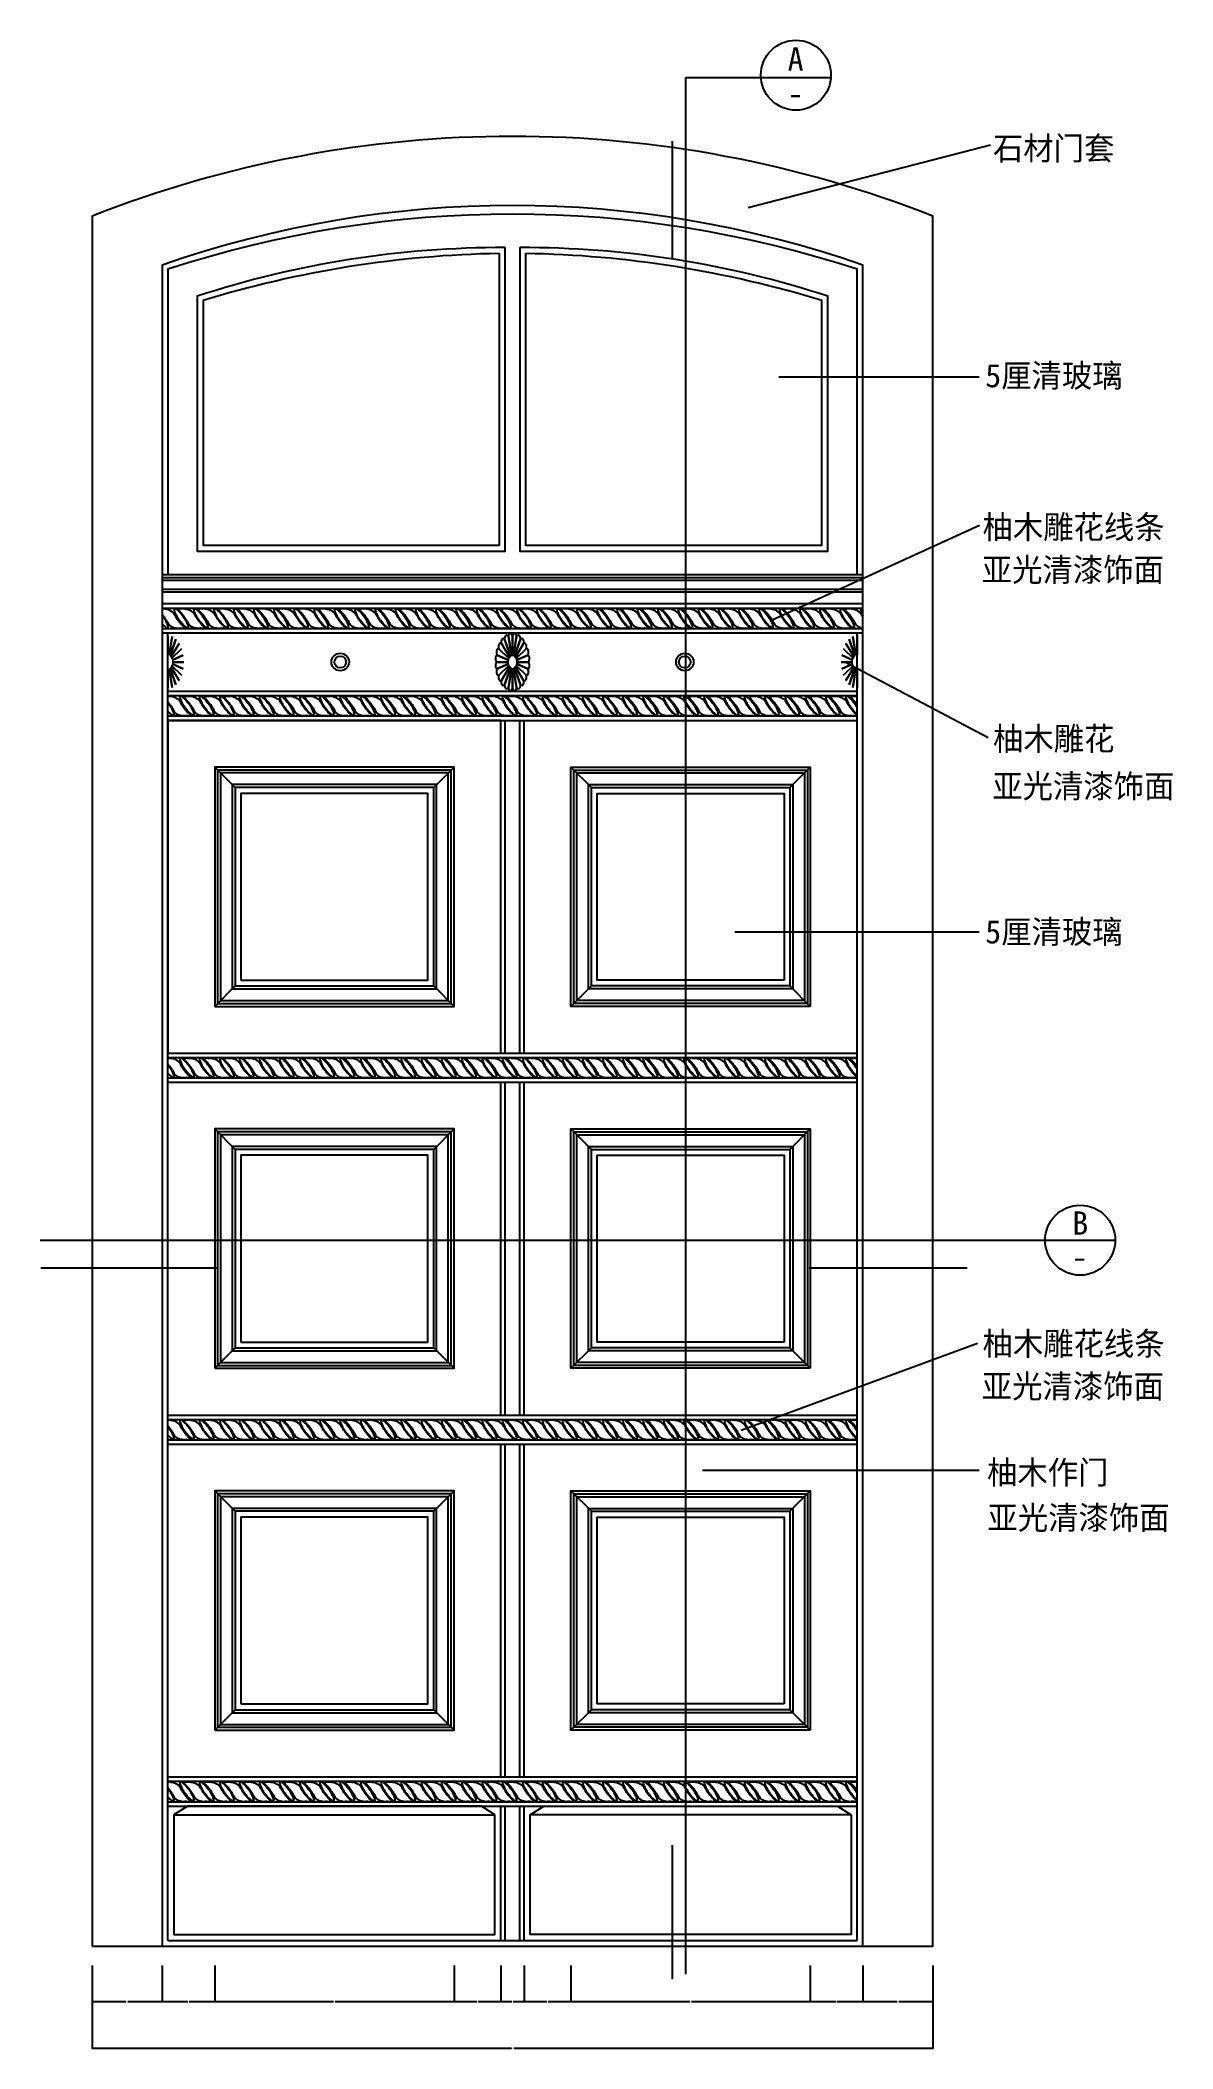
# Model space of a CAD drawing. Header units: metres. Extents: x 394 to 3676, y 649 to 5271.
# Drawn here: x 560 to 2499, y 1830 to 5271 of the extents above; entities that cross this region are included whole.
import ezdxf

# ---------------------------------------------------------------- set-up
doc = ezdxf.new("R2010")
doc.units = ezdxf.units.M
for name, color, linetype in [('3', 3, 'Continuous'), ('4', 4, 'Continuous'), ('7', 7, 'Continuous'), ('BH', 3, 'Continuous'), ('DIM', 3, 'Continuous'), ('TEXT', 3, 'Continuous')]:
    doc.layers.add(name, color=color, linetype=linetype)
doc.dimstyles.get("Standard").update_dxf_attribs({"dimtxt": 2.5, "dimasz": 2.5, "dimexe": 1.25, "dimexo": 0.625, "dimtad": 1, "dimcen": 2.5, "dimazin": 3, "dimtfac": 1, "dimtmove": 0, "dimatfit": 3})

msp = doc.modelspace()

# ---------------------------------------------------------------- texts
at = {"layer": 'DIM'}
for s, p in [('A', (1839.74, 5218.42)), ('-', (1839.73, 5159.79)), ('B', (2327.27, 3224.34)), ('-', (2326.15, 3166.28))]:
    msp.add_text(s, height=40, dxfattribs=at).set_placement(p)
at = {"layer": 'TEXT'}
for s, p in [('石材门套', (2191.26, 5065.61)), ('5厘清玻璃', (2178.15, 4676.23)), ('柚木雕花线条', (2173.35, 4416.66)), ('亚光清漆饰面', (2172.16, 4343.52)), ('柚木雕花', (2191.36, 4054.02)), ('亚光清漆饰面', (2190.17, 3972.72)), ('5厘清玻璃', (2178.15, 3723.36)), ('柚木雕花线条', (2173.35, 3017.84)), ('亚光清漆饰面', (2172.16, 2944.7)), ('柚木作门', (2181.13, 2797.15)), ('亚光清漆饰面', (2181.86, 2719.57))]:
    msp.add_text(s, height=40, dxfattribs=at).set_placement(p)

# ---------------------------------------------------------------- blocks, each defined once
blk = doc.blocks.new('ZS-ZT1')
at = {"layer": '3'}
for points in [[(-65.8, 79.21), (-82.3, 107.79, 0.77), (-91.62, 100.64), (-68.29, 77.31)], [(-62.91, 80.41), (-71.45, 112.29, 0.77), (-82.3, 107.79), (-65.8, 79.21)], [(-59.8, 80.82), (-59.8, 113.82, 0.77), (-71.45, 112.29), (-62.91, 80.41)], [(-56.7, 80.41), (-48.16, 112.29, 0.77), (-59.8, 113.82), (-59.8, 80.82)], [(-53.8, 79.21), (-37.3, 107.79, 0.77), (-48.16, 112.29), (-56.7, 80.41)], [(-51.32, 77.31), (-27.98, 100.64, 0.77), (-37.3, 107.79), (-53.8, 79.21)], [(-71.39, 71.93), (-103.27, 80.47, 0.77), (-104.8, 68.82), (-71.8, 68.82)], [(-70.2, 74.82), (-98.77, 91.32, 0.77), (-103.27, 80.47), (-71.39, 71.93)], [(-68.29, 77.31), (-91.62, 100.64, 0.77), (-98.77, 91.32), (-70.2, 74.82)], [(-49.41, 74.82), (-20.83, 91.32, 0.77), (-27.98, 100.64), (-51.32, 77.31)], [(-48.21, 71.93), (-16.34, 80.47, 0.77), (-20.83, 91.32), (-49.41, 74.82)], [(-47.8, 68.82), (-14.8, 68.82, 0.77), (-16.34, 80.47), (-48.21, 71.93)], [(-71.8, 68.82), (-104.8, 68.82, 0.77), (-103.27, 57.17), (-71.39, 65.71)], [(-71.39, 65.71), (-103.27, 57.17, 0.77), (-98.77, 46.32), (-70.2, 62.82)], [(-70.2, 62.82), (-98.77, 46.32, 0.77), (-91.62, 37), (-68.29, 60.33)], [(-68.29, 60.33), (-91.62, 37, 0.77), (-82.3, 29.85), (-65.8, 58.43)], [(-65.8, 58.43), (-82.3, 29.85, 0.77), (-71.45, 25.35), (-62.91, 57.23)], [(-62.91, 57.23), (-71.45, 25.35, 0.77), (-59.8, 23.82), (-59.8, 56.82)], [(-59.8, 56.82), (-59.8, 23.82, 0.77), (-48.16, 25.35), (-56.7, 57.23)], [(-56.7, 57.23), (-48.16, 25.35, 0.77), (-37.3, 29.85), (-53.8, 58.43)], [(-53.8, 58.43), (-37.3, 29.85, 0.77), (-27.98, 37), (-51.32, 60.33)], [(-51.32, 60.33), (-27.98, 37, 0.77), (-20.83, 46.32), (-49.41, 62.82)], [(-49.41, 62.82), (-20.83, 46.32, 0.77), (-16.34, 57.17), (-48.21, 65.71)], [(-48.21, 65.71), (-16.34, 57.17, 0.77), (-14.8, 68.82), (-47.8, 68.82)]]:
    blk.add_lwpolyline(points, format="xyb", dxfattribs=at)
blk.add_circle((-59.8, 68.82), 12, dxfattribs=at)
blk = doc.blocks.new('*D19')
for p, q in [((858.51, 1972.72), (858.51, 1910.83)), ((1268.51, 1972.72), (1268.51, 1910.83)), ((858.76, 1910.83), (1062.01, 1910.83)), ((1065.01, 1910.83), (1268.26, 1910.83))]:
    blk.add_line(p, q)
at = {"layer": 'Defpoints'}
for p in [(858.51, 1972.72), (1268.51, 1972.72), (858.51, 1910.83)]:
    blk.add_point(p, dxfattribs=at)
at = {"layer": 'DIM', "insert": (1063.51, 1910.83), "char_height": 1, "attachment_point": 5}
blk.add_mtext('410', dxfattribs=at)
blk = doc.blocks.new('*D21')
for p, q in [((648.51, 1972.72), (648.51, 1830.35)), ((2088.51, 1972.72), (2088.51, 1830.35)), ((1366.51, 1830.35), (648.26, 1830.35)), ((2088.76, 1830.35), (1370.51, 1830.35))]:
    blk.add_line(p, q)
at = {"layer": 'Defpoints'}
for p in [(648.51, 1972.72), (2088.51, 1972.72), (2088.51, 1830.35)]:
    blk.add_point(p, dxfattribs=at)
at = {"layer": 'DIM', "insert": (1368.51, 1830.35), "char_height": 1, "attachment_point": 5}
blk.add_mtext('1440', dxfattribs=at)
blk = doc.blocks.new('*D25')
for p, q in [((648.51, 1972.72), (648.51, 1910.83)), ((768.51, 1972.72), (768.51, 1910.83)), ((648.76, 1910.83), (707.01, 1910.83)), ((710.01, 1910.83), (768.26, 1910.83))]:
    blk.add_line(p, q)
at = {"layer": 'Defpoints'}
for p in [(648.51, 1972.72), (768.51, 1972.72), (648.51, 1910.83)]:
    blk.add_point(p, dxfattribs=at)
at = {"layer": 'DIM', "insert": (708.51, 1910.83), "char_height": 1, "attachment_point": 5}
blk.add_mtext('120', dxfattribs=at)
blk = doc.blocks.new('*D26')
for p, q in [((768.51, 1972.72), (768.51, 1910.83)), ((858.51, 1972.72), (858.51, 1910.83)), ((768.76, 1910.83), (812.51, 1910.83)), ((814.51, 1910.83), (858.26, 1910.83))]:
    blk.add_line(p, q)
at = {"layer": 'Defpoints'}
for p in [(768.51, 1972.72), (858.51, 1972.72), (768.51, 1910.83)]:
    blk.add_point(p, dxfattribs=at)
at = {"layer": 'DIM', "insert": (813.51, 1910.83), "char_height": 1, "attachment_point": 5}
blk.add_mtext('90', dxfattribs=at)
blk = doc.blocks.new('*D27')
for p, q in [((1468.51, 1972.72), (1468.51, 1910.83)), ((1878.51, 1972.72), (1878.51, 1910.83)), ((1468.76, 1910.83), (1672.01, 1910.83)), ((1675.01, 1910.83), (1878.26, 1910.83))]:
    blk.add_line(p, q)
at = {"layer": 'Defpoints'}
for p in [(1468.51, 1972.72), (1878.51, 1972.72), (1468.51, 1910.83)]:
    blk.add_point(p, dxfattribs=at)
at = {"layer": 'DIM', "insert": (1673.51, 1910.83), "char_height": 1, "attachment_point": 5}
blk.add_mtext('410', dxfattribs=at)
blk = doc.blocks.new('*D30')
for p, q in [((1388.51, 1972.72), (1388.51, 1910.83)), ((1468.51, 1972.72), (1468.51, 1910.83)), ((1388.76, 1910.83), (1427.51, 1910.83)), ((1429.51, 1910.83), (1468.26, 1910.83))]:
    blk.add_line(p, q)
at = {"layer": 'Defpoints'}
for p in [(1388.51, 1972.72), (1468.51, 1972.72), (1388.51, 1910.83)]:
    blk.add_point(p, dxfattribs=at)
at = {"layer": 'DIM', "insert": (1428.51, 1910.83), "char_height": 1, "attachment_point": 5}
blk.add_mtext('80', dxfattribs=at)
blk = doc.blocks.new('*D31')
for p, q in [((1348.51, 1972.72), (1348.51, 1910.83)), ((1388.51, 1972.72), (1388.51, 1910.83)), ((1348.76, 1910.83), (1367.51, 1910.83)), ((1369.51, 1910.83), (1388.26, 1910.83))]:
    blk.add_line(p, q)
at = {"layer": 'Defpoints'}
for p in [(1348.51, 1972.72), (1388.51, 1972.72), (1348.51, 1910.83)]:
    blk.add_point(p, dxfattribs=at)
at = {"layer": 'DIM', "insert": (1368.51, 1910.83), "char_height": 1, "attachment_point": 5}
blk.add_mtext('40', dxfattribs=at)
blk = doc.blocks.new('*D32')
for p, q in [((1268.51, 1972.72), (1268.51, 1910.83)), ((1348.51, 1972.72), (1348.51, 1910.83)), ((1268.76, 1910.83), (1307.51, 1910.83)), ((1309.51, 1910.83), (1348.26, 1910.83))]:
    blk.add_line(p, q)
at = {"layer": 'Defpoints'}
for p in [(1268.51, 1972.72), (1348.51, 1972.72), (1268.51, 1910.83)]:
    blk.add_point(p, dxfattribs=at)
at = {"layer": 'DIM', "insert": (1308.51, 1910.83), "char_height": 1, "attachment_point": 5}
blk.add_mtext('80', dxfattribs=at)
blk = doc.blocks.new('*D35')
for p, q in [((1968.51, 1972.72), (1968.51, 1910.83)), ((2088.51, 1972.72), (2088.51, 1910.83)), ((1968.76, 1910.83), (2027.01, 1910.83)), ((2030.01, 1910.83), (2088.26, 1910.83))]:
    blk.add_line(p, q)
at = {"layer": 'Defpoints'}
for p in [(1968.51, 1972.72), (2088.51, 1972.72), (1968.51, 1910.83)]:
    blk.add_point(p, dxfattribs=at)
at = {"layer": 'DIM', "insert": (2028.51, 1910.83), "char_height": 1, "attachment_point": 5}
blk.add_mtext('120', dxfattribs=at)
blk = doc.blocks.new('*D36')
for p, q in [((1878.51, 1972.72), (1878.51, 1910.83)), ((1968.51, 1972.72), (1968.51, 1910.83)), ((1878.76, 1910.83), (1922.51, 1910.83)), ((1924.51, 1910.83), (1968.26, 1910.83))]:
    blk.add_line(p, q)
at = {"layer": 'Defpoints'}
for p in [(1878.51, 1972.72), (1968.51, 1972.72), (1878.51, 1910.83)]:
    blk.add_point(p, dxfattribs=at)
at = {"layer": 'DIM', "insert": (1923.51, 1910.83), "char_height": 1, "attachment_point": 5}
blk.add_mtext('90', dxfattribs=at)

# ---------------------------------------------------------------- dimensions: what is measured, and where the dimension line sits
at = {"layer": 'DIM'}
for base, p1, p2, picture, middle in [((2088.51, 1830.35), (2088.51, 1972.72), (648.51, 1972.72), '*D21', (1368.51, 1830.35)), ((648.51, 1910.83), (648.51, 1972.72), (768.51, 1972.72), '*D25', (708.51, 1910.83)), ((768.51, 1910.83), (768.51, 1972.72), (858.51, 1972.72), '*D26', (813.51, 1910.83)), ((858.51, 1910.83), (858.51, 1972.72), (1268.51, 1972.72), '*D19', (1063.51, 1910.83)), ((1268.51, 1910.83), (1268.51, 1972.72), (1348.51, 1972.72), '*D32', (1308.51, 1910.83)), ((1348.51, 1910.83), (1348.51, 1972.72), (1388.51, 1972.72), '*D31', (1368.51, 1910.83)), ((1388.51, 1910.83), (1388.51, 1972.72), (1468.51, 1972.72), '*D30', (1428.51, 1910.83)), ((1468.51, 1910.83), (1468.51, 1972.72), (1878.51, 1972.72), '*D27', (1673.51, 1910.83)), ((1878.51, 1910.83), (1878.51, 1972.72), (1968.51, 1972.72), '*D36', (1923.51, 1910.83)), ((1968.51, 1910.83), (1968.51, 1972.72), (2088.51, 1972.72), '*D35', (2028.51, 1910.83))]:
    dim = msp.add_linear_dim(base=base, p1=p1, p2=p2, dimstyle='Standard', dxfattribs=at)
    dim.commit()
    dim.dimension.update_dxf_attribs({"geometry": picture, "text_midpoint": middle})

# ---------------------------------------------------------------- hatches: boundary and pattern name
at = {"layer": 'BH'}
h = msp.add_hatch(dxfattribs=at)
h.set_pattern_fill('AR-RROOF', scale=300)
h.paths.add_polyline_path([(1346.01, 4905.38, 0.07), (838.51, 4824.78), (838.51, 4405.52), (1346.01, 4405.52)])
h.paths.add_polyline_path([(1391.01, 4405.52), (1898.51, 4405.52), (1898.51, 4824.78, 0.07), (1391.01, 4905.38)])

# ---------------------------------------------------------------- linework, layer by layer
at = {"layer": '3'}
for p, q in [((768.51, 4350.52), (1968.51, 4350.52)), ((768.51, 4345.52), (1968.51, 4345.52)), ((768.51, 4330.52), (1968.51, 4330.52)), ((778.51, 2015.52), (778.51, 4255.52)), ((778.51, 4217.52), (778.51, 4250.52)), ((778.51, 4250.52), (778.51, 4217.52)), ((785.5, 4248.98), (780.38, 4217.11)), ((780.38, 4217.11), (785.5, 4248.98)), ((792.01, 4244.49), (782.11, 4215.91)), ((782.11, 4215.91), (792.01, 4244.49)), ((797.61, 4237.34), (783.6, 4214)), ((783.6, 4214), (797.61, 4237.34)), ((1953.42, 4214), (1939.42, 4237.34)), ((1939.42, 4237.34), (1953.42, 4214)), ((1954.91, 4215.91), (1945.01, 4244.49)), ((1945.01, 4244.49), (1954.91, 4215.91)), ((1956.65, 4217.11), (1951.53, 4248.98)), ((1951.53, 4248.98), (1956.65, 4217.11)), ((1958.51, 2015.52), (1958.51, 4255.52)), ((1958.51, 4217.52), (1958.51, 4250.52)), ((1958.51, 4250.52), (1958.51, 4217.52)), ((801.9, 4228.02), (784.75, 4211.52)), ((784.75, 4211.52), (801.9, 4228.02)), ((784.75, 4199.52), (801.9, 4183.02)), ((801.9, 4183.02), (784.75, 4199.52)), ((804.59, 4217.17), (785.47, 4208.62)), ((785.47, 4208.62), (804.59, 4217.17)), ((804.59, 4193.87), (785.47, 4202.41)), ((785.47, 4202.41), (804.59, 4193.87)), ((805.51, 4205.52), (785.71, 4205.52)), ((785.71, 4205.52), (805.51, 4205.52)), ((1951.31, 4205.52), (1931.51, 4205.52)), ((1931.51, 4205.52), (1951.31, 4205.52)), ((1951.56, 4208.62), (1932.43, 4217.17)), ((1932.43, 4217.17), (1951.56, 4208.62)), ((1951.56, 4202.41), (1932.43, 4193.87)), ((1932.43, 4193.87), (1951.56, 4202.41)), ((1952.28, 4211.52), (1935.13, 4228.02)), ((1935.13, 4228.02), (1952.28, 4211.52)), ((1952.28, 4199.52), (1935.13, 4183.02)), ((1935.13, 4183.02), (1952.28, 4199.52)), ((778.51, 4160.52), (778.51, 4193.52)), ((778.51, 4193.52), (778.51, 4160.52)), ((780.38, 4193.93), (785.5, 4162.05)), ((785.5, 4162.05), (780.38, 4193.93)), ((792.01, 4166.55), (782.11, 4195.13)), ((782.11, 4195.13), (792.01, 4166.55)), ((783.6, 4197.03), (797.61, 4173.7)), ((797.61, 4173.7), (783.6, 4197.03)), ((1953.42, 4197.03), (1939.42, 4173.7)), ((1939.42, 4173.7), (1953.42, 4197.03)), ((1954.91, 4195.13), (1945.01, 4166.55)), ((1945.01, 4166.55), (1954.91, 4195.13)), ((1956.65, 4193.93), (1951.53, 4162.05)), ((1951.53, 4162.05), (1956.65, 4193.93)), ((1958.51, 4193.52), (1958.51, 4160.52)), ((1958.51, 4160.52), (1958.51, 4193.52)), ((1356.01, 3535.52), (1356.01, 4105.52)), ((1381.01, 3535.52), (1381.01, 4105.52)), ((1356.01, 2915.52), (1356.01, 3485.52)), ((1381.01, 2915.52), (1381.01, 3485.52)), ((1356.01, 2295.52), (1356.01, 2865.52)), ((1381.01, 2295.52), (1381.01, 2865.52)), ((1356.01, 2015.52), (1356.01, 2245.52)), ((1381.01, 2015.52), (1381.01, 2245.52)), ((788.51, 2230.52), (1338.51, 2230.52)), ((1948.51, 2230.52), (1398.51, 2230.52)), ((778.51, 2015.52), (1958.51, 2015.52))]:
    msp.add_line(p, q, dxfattribs=at)
for points in [[(1958.51, 4355.52), (1958.51, 4878.36, 0.16), (778.51, 4878.36), (778.51, 4355.52)], [(1346.01, 4905.38, 0.07), (838.51, 4824.78), (838.51, 4405.52), (1346.01, 4405.52)], [(1391.01, 4905.38), (1391.01, 4405.52), (1898.51, 4405.52), (1898.51, 4824.78, 0.07)]]:
    msp.add_lwpolyline(points, format="xyb", close=True, dxfattribs=at)
for points in [[(863.51, 3620.52), (1263.51, 3620.52), (1263.51, 4020.52), (863.51, 4020.52)], [(868.51, 3625.52), (1258.51, 3625.52), (1258.51, 4015.52), (868.51, 4015.52)], [(888.51, 3645.52), (1238.51, 3645.52), (1238.51, 3995.52), (888.51, 3995.52)], [(1873.51, 3620.52), (1473.51, 3620.52), (1473.51, 4020.52), (1873.51, 4020.52)], [(1868.51, 3625.52), (1478.51, 3625.52), (1478.51, 4015.52), (1868.51, 4015.52)], [(1848.51, 3645.52), (1498.51, 3645.52), (1498.51, 3995.52), (1848.51, 3995.52)], [(893.51, 3650.52), (1233.51, 3650.52), (1233.51, 3990.52), (893.51, 3990.52)], [(1843.51, 3650.52), (1503.51, 3650.52), (1503.51, 3990.52), (1843.51, 3990.52)], [(863.51, 3000.52), (1263.51, 3000.52), (1263.51, 3400.52), (863.51, 3400.52)], [(868.51, 3005.52), (1258.51, 3005.52), (1258.51, 3395.52), (868.51, 3395.52)], [(888.51, 3025.52), (1238.51, 3025.52), (1238.51, 3375.52), (888.51, 3375.52)], [(1873.51, 3000.52), (1473.51, 3000.52), (1473.51, 3400.52), (1873.51, 3400.52)], [(1868.51, 3005.52), (1478.51, 3005.52), (1478.51, 3395.52), (1868.51, 3395.52)], [(1848.51, 3025.52), (1498.51, 3025.52), (1498.51, 3375.52), (1848.51, 3375.52)], [(893.51, 3030.52), (1233.51, 3030.52), (1233.51, 3370.52), (893.51, 3370.52)], [(1843.51, 3030.52), (1503.51, 3030.52), (1503.51, 3370.52), (1843.51, 3370.52)], [(863.51, 2380.52), (1263.51, 2380.52), (1263.51, 2780.52), (863.51, 2780.52)], [(868.51, 2385.52), (1258.51, 2385.52), (1258.51, 2775.52), (868.51, 2775.52)], [(888.51, 2405.52), (1238.51, 2405.52), (1238.51, 2755.52), (888.51, 2755.52)], [(1873.51, 2380.52), (1473.51, 2380.52), (1473.51, 2780.52), (1873.51, 2780.52)], [(1868.51, 2385.52), (1478.51, 2385.52), (1478.51, 2775.52), (1868.51, 2775.52)], [(1848.51, 2405.52), (1498.51, 2405.52), (1498.51, 2755.52), (1848.51, 2755.52)], [(893.51, 2410.52), (1233.51, 2410.52), (1233.51, 2750.52), (893.51, 2750.52)], [(1843.51, 2410.52), (1503.51, 2410.52), (1503.51, 2750.52), (1843.51, 2750.52)]]:
    msp.add_lwpolyline(points, close=True, dxfattribs=at)
for centre, radius in [((1073.51, 4205.52), 15), ((1073.51, 4205.52), 10), ((1663.51, 4205.52), 15), ((1663.51, 4205.52), 10)]:
    msp.add_circle(centre, radius, dxfattribs=at)
at = {"layer": '4'}
msp.add_line((778.51, 4105.52), (1958.51, 4105.52), dxfattribs=at)
msp.add_lwpolyline([(648.51, 2005.52), (2088.51, 2005.52), (2088.51, 4969.23, 0.19), (648.51, 4969.23), (648.51, 2005.52)], format="xyb", close=True, dxfattribs=at)
msp.add_lwpolyline([(1968.51, 2005.52), (1968.51, 4885.52, 0.17), (768.51, 4885.52), (768.51, 2005.52)], format="xyb", dxfattribs=at)
at = {"layer": '7'}
for p, q in [((768.51, 4355.52), (1968.51, 4355.52)), ((768.51, 4325.52), (1968.51, 4325.52)), ((768.51, 4305.52), (1968.51, 4305.52)), ((768.51, 4255.52), (1968.51, 4255.52)), ((778.51, 4155.52), (1958.51, 4155.52)), ((778.51, 4105.52), (1958.51, 4105.52)), ((1348.51, 3535.52), (1348.51, 4105.52)), ((1388.51, 3535.52), (1388.51, 4105.52)), ((893.51, 3990.52), (858.51, 4025.52)), ((1233.51, 3990.52), (1268.51, 4025.52)), ((1503.51, 3990.52), (1468.51, 4025.52)), ((1843.51, 3990.52), (1878.51, 4025.52)), ((893.51, 3650.52), (858.51, 3615.52)), ((1233.51, 3650.52), (1268.51, 3615.52)), ((1503.51, 3650.52), (1468.51, 3615.52)), ((1843.51, 3650.52), (1878.51, 3615.52)), ((778.51, 3535.52), (1958.51, 3535.52)), ((778.51, 3485.52), (1958.51, 3485.52)), ((1348.51, 2915.52), (1348.51, 3485.52)), ((1388.51, 2915.52), (1388.51, 3485.52)), ((893.51, 3370.52), (858.51, 3405.52)), ((1233.51, 3370.52), (1268.51, 3405.52)), ((1503.51, 3370.52), (1468.51, 3405.52)), ((1843.51, 3370.52), (1878.51, 3405.52)), ((893.51, 3030.52), (858.51, 2995.52)), ((1233.51, 3030.52), (1268.51, 2995.52)), ((1503.51, 3030.52), (1468.51, 2995.52)), ((1843.51, 3030.52), (1878.51, 2995.52)), ((778.51, 2915.52), (1958.51, 2915.52)), ((778.51, 2865.52), (1958.51, 2865.52)), ((1348.51, 2295.52), (1348.51, 2865.52)), ((1388.51, 2295.52), (1388.51, 2865.52)), ((893.51, 2750.52), (858.51, 2785.52)), ((1233.51, 2750.52), (1268.51, 2785.52)), ((1503.51, 2750.52), (1468.51, 2785.52)), ((1843.51, 2750.52), (1878.51, 2785.52)), ((893.51, 2410.52), (858.51, 2375.52)), ((1233.51, 2410.52), (1268.51, 2375.52)), ((1503.51, 2410.52), (1468.51, 2375.52)), ((1843.51, 2410.52), (1878.51, 2375.52)), ((778.51, 2295.52), (1958.51, 2295.52)), ((778.51, 2245.52), (1958.51, 2245.52)), ((1348.51, 2015.52), (1348.51, 2245.52)), ((1388.51, 2015.52), (1388.51, 2245.52))]:
    msp.add_line(p, q, dxfattribs=at)
for points in [[(1356.01, 4915.47, 0.08), (828.51, 4832.12), (828.51, 4395.52), (1356.01, 4395.52), (1356.01, 4915.52)], [(1381.01, 4915.52), (1381.01, 4395.52), (1908.51, 4395.52), (1908.51, 4832.12, 0.08), (1381.01, 4915.47)]]:
    msp.add_lwpolyline(points, format="xyb", dxfattribs=at)
for points in [[(778.51, 3535.52), (1348.51, 3535.52), (1348.51, 4105.52), (778.51, 4105.52)], [(858.51, 3615.52), (1268.51, 3615.52), (1268.51, 4025.52), (858.51, 4025.52)], [(1878.51, 3615.52), (1468.51, 3615.52), (1468.51, 4025.52), (1878.51, 4025.52)], [(903.51, 3660.52), (1223.51, 3660.52), (1223.51, 3980.52), (903.51, 3980.52)], [(1833.51, 3660.52), (1513.51, 3660.52), (1513.51, 3980.52), (1833.51, 3980.52)], [(858.51, 2995.52), (1268.51, 2995.52), (1268.51, 3405.52), (858.51, 3405.52)], [(1878.51, 2995.52), (1468.51, 2995.52), (1468.51, 3405.52), (1878.51, 3405.52)], [(903.51, 3040.52), (1223.51, 3040.52), (1223.51, 3360.52), (903.51, 3360.52)], [(1833.51, 3040.52), (1513.51, 3040.52), (1513.51, 3360.52), (1833.51, 3360.52)], [(858.51, 2375.52), (1268.51, 2375.52), (1268.51, 2785.52), (858.51, 2785.52)], [(1878.51, 2375.52), (1468.51, 2375.52), (1468.51, 2785.52), (1878.51, 2785.52)], [(903.51, 2420.52), (1223.51, 2420.52), (1223.51, 2740.52), (903.51, 2740.52)], [(1833.51, 2420.52), (1513.51, 2420.52), (1513.51, 2740.52), (1833.51, 2740.52)], [(811.89, 2245.52), (788.51, 2230.52), (788.51, 2025.52), (1338.51, 2025.52), (1338.51, 2230.52), (1315.14, 2245.52)], [(1925.14, 2245.52), (1948.51, 2230.52), (1948.51, 2025.52), (1398.51, 2025.52), (1398.51, 2230.52), (1421.89, 2245.52)]]:
    msp.add_lwpolyline(points, close=True, dxfattribs=at)
at = {"layer": 'BH'}
for p, q in [((768.51, 4298.02), (1968.51, 4298.02)), ((1334.49, 4298.02), (1338.86, 4298.02)), ((768.51, 4263.05), (1346.01, 4263.05)), ((1346.01, 4263.05), (1968.51, 4263.05)), ((778.51, 4148.02), (1958.51, 4148.02)), ((1344.49, 4148.02), (1348.86, 4148.02)), ((778.51, 4113.05), (1356.01, 4113.05)), ((1356.01, 4113.05), (1958.51, 4113.05)), ((778.51, 3528.02), (1958.51, 3528.02)), ((1344.49, 3528.02), (1348.86, 3528.02)), ((778.51, 3493.05), (1356.01, 3493.05)), ((1356.01, 3493.05), (1958.51, 3493.05)), ((778.51, 2908.02), (1958.51, 2908.02)), ((1344.49, 2908.02), (1348.86, 2908.02)), ((778.51, 2873.05), (1356.01, 2873.05)), ((1356.01, 2873.05), (1958.51, 2873.05)), ((778.51, 2288.02), (1958.51, 2288.02)), ((1344.49, 2288.02), (1348.86, 2288.02)), ((778.51, 2253.05), (1356.01, 2253.05)), ((1356.01, 2253.05), (1958.51, 2253.05))]:
    msp.add_line(p, q, dxfattribs=at)
for points in [[(799.77, 4264.03, 0.1), (808.26, 4263.88, -0.13), (788.6, 4289.49, 0.19), (768.51, 4296.51, 0.19)], [(768.51, 4287.25, -0.07), (779.81, 4268.94, 0.21), (800.06, 4264.03)], [(768.51, 4271.08, 0.03), (772.35, 4267.25, 0.07), (776.89, 4264.21, 0.28), (778.32, 4264.33, 0.28), (778.88, 4265.65, 0.07), (777.4, 4270.91, 0.03), (774.67, 4276.23, 0.02), (770.12, 4283.14, 0.01), (768.51, 4285.29, 0.01)], [(834.36, 4264.03, 0.1), (842.85, 4263.88, -0.13), (823.19, 4289.49, 0.19), (802.63, 4296.48, 0.23), (795.63, 4294.99, -0.11), (814.4, 4268.94, 0.21), (834.65, 4264.03)], [(868.95, 4264.03, 0.1), (877.44, 4263.88, -0.13), (857.78, 4289.49, 0.19), (837.22, 4296.48, 0.23), (830.22, 4294.99, -0.11), (848.99, 4268.94, 0.21), (869.24, 4264.03)], [(902.82, 4264.03, 0.1), (911.31, 4263.88, -0.13), (891.65, 4289.49, 0.19), (871.1, 4296.48, 0.23), (864.1, 4294.99, -0.11), (882.86, 4268.94, 0.21), (903.12, 4264.03)], [(937.05, 4264.03, 0.1), (945.54, 4263.88, -0.13), (925.88, 4289.49, 0.19), (905.33, 4296.48, 0.23), (898.33, 4294.99, -0.11), (917.09, 4268.94, 0.21), (937.35, 4264.03)], [(971.46, 4264.03, 0.1), (979.95, 4263.88, -0.13), (960.29, 4289.49, 0.19), (939.74, 4296.48, 0.23), (932.74, 4294.99, -0.11), (951.51, 4268.94, 0.21), (971.76, 4264.03)], [(1006.05, 4264.03, 0.1), (1014.54, 4263.88, -0.13), (994.88, 4289.49, 0.19), (974.33, 4296.48, 0.23), (967.33, 4294.99, -0.11), (986.1, 4268.94, 0.21), (1006.35, 4264.03)], [(1040.46, 4264.03, 0.1), (1048.95, 4263.88, -0.13), (1029.29, 4289.49, 0.19), (1008.74, 4296.48, 0.23), (1001.74, 4294.99, -0.11), (1020.51, 4268.94, 0.21), (1040.76, 4264.03)], [(1075.23, 4264.03, 0.1), (1083.72, 4263.88, -0.13), (1064.06, 4289.49, 0.19), (1043.51, 4296.48, 0.23), (1036.51, 4294.99, -0.11), (1055.28, 4268.94, 0.21), (1075.53, 4264.03)], [(1110.36, 4264.03, 0.1), (1118.85, 4263.88, -0.13), (1099.19, 4289.49, 0.19), (1078.64, 4296.48, 0.23), (1071.64, 4294.99, -0.11), (1090.4, 4268.94, 0.21), (1110.66, 4264.03)], [(1145.13, 4264.03, 0.1), (1153.62, 4263.88, -0.13), (1133.96, 4289.49, 0.19), (1113.41, 4296.48, 0.23), (1106.41, 4294.99, -0.11), (1125.17, 4268.94, 0.21), (1145.43, 4264.03)], [(1179.72, 4264.03, 0.1), (1188.21, 4263.88, -0.13), (1168.55, 4289.49, 0.19), (1148, 4296.48, 0.23), (1141, 4294.99, -0.11), (1159.76, 4268.94, 0.21), (1180.02, 4264.03)], [(1214.31, 4264.03, 0.1), (1222.8, 4263.88, -0.13), (1203.14, 4289.49, 0.19), (1182.59, 4296.48, 0.23), (1175.59, 4294.99, -0.11), (1194.35, 4268.94, 0.21), (1214.61, 4264.03)], [(1248.72, 4264.03, 0.1), (1257.21, 4263.88, -0.13), (1237.55, 4289.49, 0.19), (1217, 4296.48, 0.23), (1210, 4294.99, -0.11), (1228.77, 4268.94, 0.21), (1249.02, 4264.03)], [(1283.49, 4264.03, 0.1), (1291.98, 4263.88, -0.13), (1272.32, 4289.49, 0.19), (1251.77, 4296.48, 0.23), (1244.77, 4294.99, -0.11), (1263.54, 4268.94, 0.21), (1283.79, 4264.03)], [(1318.62, 4264.03, 0.1), (1327.11, 4263.88, -0.13), (1307.45, 4289.49, 0.19), (1286.9, 4296.48, 0.23), (1279.9, 4294.99, -0.11), (1298.66, 4268.94, 0.21), (1318.92, 4264.03)], [(1353.21, 4264.03, 0.1), (1361.7, 4263.88, -0.13), (1342.04, 4289.49, 0.19), (1321.49, 4296.48, 0.23), (1314.49, 4294.99, -0.11), (1333.25, 4268.94, 0.21), (1353.51, 4264.03)], [(1387.8, 4264.03, 0.1), (1396.29, 4263.88, -0.13), (1376.63, 4289.49, 0.19), (1356.08, 4296.48, 0.23), (1349.08, 4294.99, -0.11), (1367.84, 4268.94, 0.21), (1388.1, 4264.03)], [(1421.67, 4264.03, 0.1), (1430.16, 4263.88, -0.13), (1410.5, 4289.49, 0.19), (1389.95, 4296.48, 0.23), (1382.95, 4294.99, -0.11), (1401.72, 4268.94, 0.21), (1421.97, 4264.03)], [(1455.91, 4264.03, 0.1), (1464.4, 4263.88, -0.13), (1444.74, 4289.49, 0.19), (1424.18, 4296.48, 0.23), (1417.18, 4294.99, -0.11), (1435.95, 4268.94, 0.21), (1456.2, 4264.03)], [(1490.32, 4264.03, 0.1), (1498.81, 4263.88, -0.13), (1479.15, 4289.49, 0.19), (1458.59, 4296.48, 0.23), (1451.59, 4294.99, -0.11), (1470.36, 4268.94, 0.21), (1490.62, 4264.03)], [(1524.91, 4264.03, 0.1), (1533.4, 4263.88, -0.13), (1513.74, 4289.49, 0.19), (1493.18, 4296.48, 0.23), (1486.18, 4294.99, -0.11), (1504.95, 4268.94, 0.21), (1525.21, 4264.03)], [(1559.32, 4264.03, 0.1), (1567.81, 4263.88, -0.13), (1548.15, 4289.49, 0.19), (1527.6, 4296.48, 0.23), (1520.6, 4294.99, -0.11), (1539.36, 4268.94, 0.21), (1559.62, 4264.03)], [(1594.09, 4264.03, 0.1), (1602.58, 4263.88, -0.13), (1582.92, 4289.49, 0.19), (1562.37, 4296.48, 0.23), (1555.37, 4294.99, -0.11), (1574.13, 4268.94, 0.21), (1594.39, 4264.03)], [(1629.22, 4264.03, 0.1), (1637.71, 4263.88, -0.13), (1618.05, 4289.49, 0.19), (1597.49, 4296.48, 0.23), (1590.49, 4294.99, -0.11), (1609.26, 4268.94, 0.21), (1629.51, 4264.03)], [(1663.99, 4264.03, 0.1), (1672.48, 4263.88, -0.13), (1652.82, 4289.49, 0.19), (1632.26, 4296.48, 0.23), (1625.26, 4294.99, -0.11), (1644.03, 4268.94, 0.21), (1664.28, 4264.03)], [(1698.58, 4264.03, 0.1), (1707.07, 4263.88, -0.13), (1687.41, 4289.49, 0.19), (1666.85, 4296.48, 0.23), (1659.85, 4294.99, -0.11), (1678.62, 4268.94, 0.21), (1698.87, 4264.03)], [(1733.17, 4264.03, 0.1), (1741.66, 4263.88, -0.13), (1722, 4289.49, 0.19), (1701.44, 4296.48, 0.23), (1694.44, 4294.99, -0.11), (1713.21, 4268.94, 0.21), (1733.46, 4264.03)], [(1767.58, 4264.03, 0.1), (1776.07, 4263.88, -0.13), (1756.41, 4289.49, 0.19), (1735.85, 4296.48, 0.23), (1728.85, 4294.99, -0.11), (1747.62, 4268.94, 0.21), (1767.88, 4264.03)], [(1802.35, 4264.03, 0.1), (1810.84, 4263.88, -0.13), (1791.18, 4289.49, 0.19), (1770.62, 4296.48, 0.23), (1763.62, 4294.99, -0.11), (1782.39, 4268.94, 0.21), (1802.64, 4264.03)], [(1837.47, 4264.03, 0.1), (1845.96, 4263.88, -0.13), (1826.3, 4289.49, 0.19), (1805.75, 4296.48, 0.23), (1798.75, 4294.99, -0.11), (1817.52, 4268.94, 0.21), (1837.77, 4264.03)], [(1872.07, 4264.03, 0.1), (1880.55, 4263.88, -0.13), (1860.9, 4289.49, 0.19), (1840.34, 4296.48, 0.23), (1833.34, 4294.99, -0.11), (1852.11, 4268.94, 0.21), (1872.36, 4264.03)], [(1906.48, 4264.03, 0.1), (1914.97, 4263.88, -0.13), (1895.31, 4289.49, 0.19), (1874.75, 4296.48, 0.23), (1867.75, 4294.99, -0.11), (1886.52, 4268.94, 0.21), (1906.77, 4264.03)], [(1941.25, 4264.03, 0.1), (1949.74, 4263.88, -0.13), (1930.08, 4289.49, 0.19), (1909.52, 4296.48, 0.23), (1902.52, 4294.99, -0.11), (1921.29, 4268.94, 0.21), (1941.54, 4264.03)], [(1968.51, 4282.69, -0.03), (1965.2, 4289.49, 0.19), (1944.65, 4296.48, 0.23), (1937.65, 4294.99, -0.11), (1956.42, 4268.94, 0.13), (1968.51, 4263.86, 0.13)], [(1968.51, 4295.76, 0.03), (1966.49, 4296.9, 0.28), (1965.05, 4296.78, 0.28), (1964.49, 4295.46, 0.07), (1965.98, 4290.2, 0.03), (1968.51, 4285.2, 0.03)], [(809.77, 4114.03, 0.1), (818.26, 4113.88, -0.13), (798.6, 4139.49, 0.19), (778.51, 4146.51, 0.19)], [(778.51, 4137.25, -0.07), (789.81, 4118.94, 0.21), (810.06, 4114.03)], [(778.51, 4121.08, 0.03), (782.35, 4117.25, 0.07), (786.89, 4114.21, 0.28), (788.32, 4114.33, 0.28), (788.88, 4115.65, 0.07), (787.4, 4120.91, 0.03), (784.67, 4126.23, 0.02), (780.12, 4133.14, 0.01), (778.51, 4135.29, 0.01)], [(844.36, 4114.03, 0.1), (852.85, 4113.88, -0.13), (833.19, 4139.49, 0.19), (812.63, 4146.48, 0.23), (805.63, 4144.99, -0.11), (824.4, 4118.94, 0.21), (844.65, 4114.03)], [(878.95, 4114.03, 0.1), (887.44, 4113.88, -0.13), (867.78, 4139.49, 0.19), (847.22, 4146.48, 0.23), (840.22, 4144.99, -0.11), (858.99, 4118.94, 0.21), (879.24, 4114.03)], [(912.82, 4114.03, 0.1), (921.31, 4113.88, -0.13), (901.65, 4139.49, 0.19), (881.1, 4146.48, 0.23), (874.1, 4144.99, -0.11), (892.86, 4118.94, 0.21), (913.12, 4114.03)], [(947.05, 4114.03, 0.1), (955.54, 4113.88, -0.13), (935.88, 4139.49, 0.19), (915.33, 4146.48, 0.23), (908.33, 4144.99, -0.11), (927.09, 4118.94, 0.21), (947.35, 4114.03)], [(981.46, 4114.03, 0.1), (989.95, 4113.88, -0.13), (970.29, 4139.49, 0.19), (949.74, 4146.48, 0.23), (942.74, 4144.99, -0.11), (961.51, 4118.94, 0.21), (981.76, 4114.03)], [(1016.05, 4114.03, 0.1), (1024.54, 4113.88, -0.13), (1004.88, 4139.49, 0.19), (984.33, 4146.48, 0.23), (977.33, 4144.99, -0.11), (996.1, 4118.94, 0.21), (1016.35, 4114.03)], [(1050.46, 4114.03, 0.1), (1058.95, 4113.88, -0.13), (1039.29, 4139.49, 0.19), (1018.74, 4146.48, 0.23), (1011.74, 4144.99, -0.11), (1030.51, 4118.94, 0.21), (1050.76, 4114.03)], [(1085.23, 4114.03, 0.1), (1093.72, 4113.88, -0.13), (1074.06, 4139.49, 0.19), (1053.51, 4146.48, 0.23), (1046.51, 4144.99, -0.11), (1065.28, 4118.94, 0.21), (1085.53, 4114.03)], [(1120.36, 4114.03, 0.1), (1128.85, 4113.88, -0.13), (1109.19, 4139.49, 0.19), (1088.64, 4146.48, 0.23), (1081.64, 4144.99, -0.11), (1100.4, 4118.94, 0.21), (1120.66, 4114.03)], [(1155.13, 4114.03, 0.1), (1163.62, 4113.88, -0.13), (1143.96, 4139.49, 0.19), (1123.41, 4146.48, 0.23), (1116.41, 4144.99, -0.11), (1135.17, 4118.94, 0.21), (1155.43, 4114.03)], [(1189.72, 4114.03, 0.1), (1198.21, 4113.88, -0.13), (1178.55, 4139.49, 0.19), (1158, 4146.48, 0.23), (1151, 4144.99, -0.11), (1169.76, 4118.94, 0.21), (1190.02, 4114.03)], [(1224.31, 4114.03, 0.1), (1232.8, 4113.88, -0.13), (1213.14, 4139.49, 0.19), (1192.59, 4146.48, 0.23), (1185.59, 4144.99, -0.11), (1204.35, 4118.94, 0.21), (1224.61, 4114.03)], [(1258.72, 4114.03, 0.1), (1267.21, 4113.88, -0.13), (1247.55, 4139.49, 0.19), (1227, 4146.48, 0.23), (1220, 4144.99, -0.11), (1238.77, 4118.94, 0.21), (1259.02, 4114.03)], [(1293.49, 4114.03, 0.1), (1301.98, 4113.88, -0.13), (1282.32, 4139.49, 0.19), (1261.77, 4146.48, 0.23), (1254.77, 4144.99, -0.11), (1273.54, 4118.94, 0.21), (1293.79, 4114.03)], [(1328.62, 4114.03, 0.1), (1337.11, 4113.88, -0.13), (1317.45, 4139.49, 0.19), (1296.9, 4146.48, 0.23), (1289.9, 4144.99, -0.11), (1308.66, 4118.94, 0.21), (1328.92, 4114.03)], [(1363.21, 4114.03, 0.1), (1371.7, 4113.88, -0.13), (1352.04, 4139.49, 0.19), (1331.49, 4146.48, 0.23), (1324.49, 4144.99, -0.11), (1343.25, 4118.94, 0.21), (1363.51, 4114.03)], [(1397.8, 4114.03, 0.1), (1406.29, 4113.88, -0.13), (1386.63, 4139.49, 0.19), (1366.08, 4146.48, 0.23), (1359.08, 4144.99, -0.11), (1377.84, 4118.94, 0.21), (1398.1, 4114.03)], [(1431.67, 4114.03, 0.1), (1440.16, 4113.88, -0.13), (1420.5, 4139.49, 0.19), (1399.95, 4146.48, 0.23), (1392.95, 4144.99, -0.11), (1411.72, 4118.94, 0.21), (1431.97, 4114.03)], [(1465.91, 4114.03, 0.1), (1474.4, 4113.88, -0.13), (1454.74, 4139.49, 0.19), (1434.18, 4146.48, 0.23), (1427.18, 4144.99, -0.11), (1445.95, 4118.94, 0.21), (1466.2, 4114.03)], [(1500.32, 4114.03, 0.1), (1508.81, 4113.88, -0.13), (1489.15, 4139.49, 0.19), (1468.59, 4146.48, 0.23), (1461.59, 4144.99, -0.11), (1480.36, 4118.94, 0.21), (1500.62, 4114.03)], [(1534.91, 4114.03, 0.1), (1543.4, 4113.88, -0.13), (1523.74, 4139.49, 0.19), (1503.18, 4146.48, 0.23), (1496.18, 4144.99, -0.11), (1514.95, 4118.94, 0.21), (1535.21, 4114.03)], [(1569.32, 4114.03, 0.1), (1577.81, 4113.88, -0.13), (1558.15, 4139.49, 0.19), (1537.6, 4146.48, 0.23), (1530.6, 4144.99, -0.11), (1549.36, 4118.94, 0.21), (1569.62, 4114.03)], [(1604.09, 4114.03, 0.1), (1612.58, 4113.88, -0.13), (1592.92, 4139.49, 0.19), (1572.37, 4146.48, 0.23), (1565.37, 4144.99, -0.11), (1584.13, 4118.94, 0.21), (1604.39, 4114.03)], [(1639.22, 4114.03, 0.1), (1647.71, 4113.88, -0.13), (1628.05, 4139.49, 0.19), (1607.49, 4146.48, 0.23), (1600.49, 4144.99, -0.11), (1619.26, 4118.94, 0.21), (1639.51, 4114.03)], [(1673.99, 4114.03, 0.1), (1682.48, 4113.88, -0.13), (1662.82, 4139.49, 0.19), (1642.26, 4146.48, 0.23), (1635.26, 4144.99, -0.11), (1654.03, 4118.94, 0.21), (1674.28, 4114.03)], [(1708.58, 4114.03, 0.1), (1717.07, 4113.88, -0.13), (1697.41, 4139.49, 0.19), (1676.85, 4146.48, 0.23), (1669.85, 4144.99, -0.11), (1688.62, 4118.94, 0.21), (1708.87, 4114.03)], [(1743.17, 4114.03, 0.1), (1751.66, 4113.88, -0.13), (1732, 4139.49, 0.19), (1711.44, 4146.48, 0.23), (1704.44, 4144.99, -0.11), (1723.21, 4118.94, 0.21), (1743.46, 4114.03)], [(1777.58, 4114.03, 0.1), (1786.07, 4113.88, -0.13), (1766.41, 4139.49, 0.19), (1745.85, 4146.48, 0.23), (1738.85, 4144.99, -0.11), (1757.62, 4118.94, 0.21), (1777.88, 4114.03)], [(1812.35, 4114.03, 0.1), (1820.84, 4113.88, -0.13), (1801.18, 4139.49, 0.19), (1780.62, 4146.48, 0.23), (1773.62, 4144.99, -0.11), (1792.39, 4118.94, 0.21), (1812.64, 4114.03)], [(1847.47, 4114.03, 0.1), (1855.96, 4113.88, -0.13), (1836.3, 4139.49, 0.19), (1815.75, 4146.48, 0.23), (1808.75, 4144.99, -0.11), (1827.52, 4118.94, 0.21), (1847.77, 4114.03)], [(1882.07, 4114.03, 0.1), (1890.55, 4113.88, -0.13), (1870.9, 4139.49, 0.19), (1850.34, 4146.48, 0.23), (1843.34, 4144.99, -0.11), (1862.11, 4118.94, 0.21), (1882.36, 4114.03)], [(1916.48, 4114.03, 0.1), (1924.97, 4113.88, -0.13), (1905.31, 4139.49, 0.19), (1884.75, 4146.48, 0.23), (1877.75, 4144.99, -0.11), (1896.52, 4118.94, 0.21), (1916.77, 4114.03)], [(1958.51, 4114.84, -0.13), (1940.08, 4139.49, 0.19), (1919.52, 4146.48, 0.23), (1912.52, 4144.99, -0.11), (1931.29, 4118.94, 0.21), (1951.54, 4114.03)], [(1958.51, 4128.34, 0.02), (1955.26, 4133.14, 0.02), (1950.11, 4139.61, 0.03), (1945.9, 4143.86, 0.07), (1941.36, 4146.9, 0.28), (1939.93, 4146.78, 0.28), (1939.36, 4145.46, 0.07), (1940.85, 4140.2, 0.03), (1943.58, 4134.88, 0.02), (1948.12, 4127.97, 0.02), (1953.28, 4121.5, 0.03), (1957.49, 4117.25, 0.02), (1958.51, 4116.4, 0.02)], [(1958.51, 4146.44, 0.03), (1954.65, 4146.48, 0.23), (1947.65, 4144.99, -0.05), (1958.51, 4132.87, -0.05)], [(1951.25, 4114.03, 0.08), (1958.51, 4113.7, 0.08)], [(809.77, 3494.03, 0.1), (818.26, 3493.88, -0.13), (798.6, 3519.49, 0.19), (778.51, 3526.51, 0.19)], [(778.51, 3517.25, -0.07), (789.81, 3498.94, 0.21), (810.06, 3494.03)], [(778.51, 3501.08, 0.03), (782.35, 3497.25, 0.07), (786.89, 3494.21, 0.28), (788.32, 3494.33, 0.28), (788.88, 3495.65, 0.07), (787.4, 3500.91, 0.03), (784.67, 3506.23, 0.02), (780.12, 3513.14, 0.01), (778.51, 3515.29, 0.01)], [(844.36, 3494.03, 0.1), (852.85, 3493.88, -0.13), (833.19, 3519.49, 0.19), (812.63, 3526.48, 0.23), (805.63, 3524.99, -0.11), (824.4, 3498.94, 0.21), (844.65, 3494.03)], [(878.95, 3494.03, 0.1), (887.44, 3493.88, -0.13), (867.78, 3519.49, 0.19), (847.22, 3526.48, 0.23), (840.22, 3524.99, -0.11), (858.99, 3498.94, 0.21), (879.24, 3494.03)], [(912.82, 3494.03, 0.1), (921.31, 3493.88, -0.13), (901.65, 3519.49, 0.19), (881.1, 3526.48, 0.23), (874.1, 3524.99, -0.11), (892.86, 3498.94, 0.21), (913.12, 3494.03)], [(947.05, 3494.03, 0.1), (955.54, 3493.88, -0.13), (935.88, 3519.49, 0.19), (915.33, 3526.48, 0.23), (908.33, 3524.99, -0.11), (927.09, 3498.94, 0.21), (947.35, 3494.03)], [(981.46, 3494.03, 0.1), (989.95, 3493.88, -0.13), (970.29, 3519.49, 0.19), (949.74, 3526.48, 0.23), (942.74, 3524.99, -0.11), (961.51, 3498.94, 0.21), (981.76, 3494.03)], [(1016.05, 3494.03, 0.1), (1024.54, 3493.88, -0.13), (1004.88, 3519.49, 0.19), (984.33, 3526.48, 0.23), (977.33, 3524.99, -0.11), (996.1, 3498.94, 0.21), (1016.35, 3494.03)], [(1050.46, 3494.03, 0.1), (1058.95, 3493.88, -0.13), (1039.29, 3519.49, 0.19), (1018.74, 3526.48, 0.23), (1011.74, 3524.99, -0.11), (1030.51, 3498.94, 0.21), (1050.76, 3494.03)], [(1085.23, 3494.03, 0.1), (1093.72, 3493.88, -0.13), (1074.06, 3519.49, 0.19), (1053.51, 3526.48, 0.23), (1046.51, 3524.99, -0.11), (1065.28, 3498.94, 0.21), (1085.53, 3494.03)], [(1120.36, 3494.03, 0.1), (1128.85, 3493.88, -0.13), (1109.19, 3519.49, 0.19), (1088.64, 3526.48, 0.23), (1081.64, 3524.99, -0.11), (1100.4, 3498.94, 0.21), (1120.66, 3494.03)], [(1155.13, 3494.03, 0.1), (1163.62, 3493.88, -0.13), (1143.96, 3519.49, 0.19), (1123.41, 3526.48, 0.23), (1116.41, 3524.99, -0.11), (1135.17, 3498.94, 0.21), (1155.43, 3494.03)], [(1189.72, 3494.03, 0.1), (1198.21, 3493.88, -0.13), (1178.55, 3519.49, 0.19), (1158, 3526.48, 0.23), (1151, 3524.99, -0.11), (1169.76, 3498.94, 0.21), (1190.02, 3494.03)], [(1224.31, 3494.03, 0.1), (1232.8, 3493.88, -0.13), (1213.14, 3519.49, 0.19), (1192.59, 3526.48, 0.23), (1185.59, 3524.99, -0.11), (1204.35, 3498.94, 0.21), (1224.61, 3494.03)], [(1258.72, 3494.03, 0.1), (1267.21, 3493.88, -0.13), (1247.55, 3519.49, 0.19), (1227, 3526.48, 0.23), (1220, 3524.99, -0.11), (1238.77, 3498.94, 0.21), (1259.02, 3494.03)], [(1293.49, 3494.03, 0.1), (1301.98, 3493.88, -0.13), (1282.32, 3519.49, 0.19), (1261.77, 3526.48, 0.23), (1254.77, 3524.99, -0.11), (1273.54, 3498.94, 0.21), (1293.79, 3494.03)], [(1328.62, 3494.03, 0.1), (1337.11, 3493.88, -0.13), (1317.45, 3519.49, 0.19), (1296.9, 3526.48, 0.23), (1289.9, 3524.99, -0.11), (1308.66, 3498.94, 0.21), (1328.92, 3494.03)], [(1363.21, 3494.03, 0.1), (1371.7, 3493.88, -0.13), (1352.04, 3519.49, 0.19), (1331.49, 3526.48, 0.23), (1324.49, 3524.99, -0.11), (1343.25, 3498.94, 0.21), (1363.51, 3494.03)], [(1397.8, 3494.03, 0.1), (1406.29, 3493.88, -0.13), (1386.63, 3519.49, 0.19), (1366.08, 3526.48, 0.23), (1359.08, 3524.99, -0.11), (1377.84, 3498.94, 0.21), (1398.1, 3494.03)], [(1431.67, 3494.03, 0.1), (1440.16, 3493.88, -0.13), (1420.5, 3519.49, 0.19), (1399.95, 3526.48, 0.23), (1392.95, 3524.99, -0.11), (1411.72, 3498.94, 0.21), (1431.97, 3494.03)], [(1465.91, 3494.03, 0.1), (1474.4, 3493.88, -0.13), (1454.74, 3519.49, 0.19), (1434.18, 3526.48, 0.23), (1427.18, 3524.99, -0.11), (1445.95, 3498.94, 0.21), (1466.2, 3494.03)], [(1500.32, 3494.03, 0.1), (1508.81, 3493.88, -0.13), (1489.15, 3519.49, 0.19), (1468.59, 3526.48, 0.23), (1461.59, 3524.99, -0.11), (1480.36, 3498.94, 0.21), (1500.62, 3494.03)], [(1534.91, 3494.03, 0.1), (1543.4, 3493.88, -0.13), (1523.74, 3519.49, 0.19), (1503.18, 3526.48, 0.23), (1496.18, 3524.99, -0.11), (1514.95, 3498.94, 0.21), (1535.21, 3494.03)], [(1569.32, 3494.03, 0.1), (1577.81, 3493.88, -0.13), (1558.15, 3519.49, 0.19), (1537.6, 3526.48, 0.23), (1530.6, 3524.99, -0.11), (1549.36, 3498.94, 0.21), (1569.62, 3494.03)], [(1604.09, 3494.03, 0.1), (1612.58, 3493.88, -0.13), (1592.92, 3519.49, 0.19), (1572.37, 3526.48, 0.23), (1565.37, 3524.99, -0.11), (1584.13, 3498.94, 0.21), (1604.39, 3494.03)], [(1639.22, 3494.03, 0.1), (1647.71, 3493.88, -0.13), (1628.05, 3519.49, 0.19), (1607.49, 3526.48, 0.23), (1600.49, 3524.99, -0.11), (1619.26, 3498.94, 0.21), (1639.51, 3494.03)], [(1673.99, 3494.03, 0.1), (1682.48, 3493.88, -0.13), (1662.82, 3519.49, 0.19), (1642.26, 3526.48, 0.23), (1635.26, 3524.99, -0.11), (1654.03, 3498.94, 0.21), (1674.28, 3494.03)], [(1708.58, 3494.03, 0.1), (1717.07, 3493.88, -0.13), (1697.41, 3519.49, 0.19), (1676.85, 3526.48, 0.23), (1669.85, 3524.99, -0.11), (1688.62, 3498.94, 0.21), (1708.87, 3494.03)], [(1743.17, 3494.03, 0.1), (1751.66, 3493.88, -0.13), (1732, 3519.49, 0.19), (1711.44, 3526.48, 0.23), (1704.44, 3524.99, -0.11), (1723.21, 3498.94, 0.21), (1743.46, 3494.03)], [(1777.58, 3494.03, 0.1), (1786.07, 3493.88, -0.13), (1766.41, 3519.49, 0.19), (1745.85, 3526.48, 0.23), (1738.85, 3524.99, -0.11), (1757.62, 3498.94, 0.21), (1777.88, 3494.03)], [(1812.35, 3494.03, 0.1), (1820.84, 3493.88, -0.13), (1801.18, 3519.49, 0.19), (1780.62, 3526.48, 0.23), (1773.62, 3524.99, -0.11), (1792.39, 3498.94, 0.21), (1812.64, 3494.03)], [(1847.47, 3494.03, 0.1), (1855.96, 3493.88, -0.13), (1836.3, 3519.49, 0.19), (1815.75, 3526.48, 0.23), (1808.75, 3524.99, -0.11), (1827.52, 3498.94, 0.21), (1847.77, 3494.03)], [(1882.07, 3494.03, 0.1), (1890.55, 3493.88, -0.13), (1870.9, 3519.49, 0.19), (1850.34, 3526.48, 0.23), (1843.34, 3524.99, -0.11), (1862.11, 3498.94, 0.21), (1882.36, 3494.03)], [(1916.48, 3494.03, 0.1), (1924.97, 3493.88, -0.13), (1905.31, 3519.49, 0.19), (1884.75, 3526.48, 0.23), (1877.75, 3524.99, -0.11), (1896.52, 3498.94, 0.21), (1916.77, 3494.03)], [(1958.51, 3494.84, -0.13), (1940.08, 3519.49, 0.19), (1919.52, 3526.48, 0.23), (1912.52, 3524.99, -0.11), (1931.29, 3498.94, 0.21), (1951.54, 3494.03)], [(1958.51, 3508.34, 0.02), (1955.26, 3513.14, 0.02), (1950.11, 3519.61, 0.03), (1945.9, 3523.86, 0.07), (1941.36, 3526.9, 0.28), (1939.93, 3526.78, 0.28), (1939.36, 3525.46, 0.07), (1940.85, 3520.2, 0.03), (1943.58, 3514.88, 0.02), (1948.12, 3507.97, 0.02), (1953.28, 3501.5, 0.03), (1957.49, 3497.25, 0.02), (1958.51, 3496.4, 0.02)], [(1958.51, 3526.44, 0.03), (1954.65, 3526.48, 0.23), (1947.65, 3524.99, -0.05), (1958.51, 3512.87, -0.05)], [(1951.25, 3494.03, 0.08), (1958.51, 3493.7, 0.08)], [(809.77, 2874.03, 0.1), (818.26, 2873.88, -0.13), (798.6, 2899.49, 0.19), (778.51, 2906.51, 0.19)], [(778.51, 2897.25, -0.07), (789.81, 2878.94, 0.21), (810.06, 2874.03)], [(778.51, 2881.08, 0.03), (782.35, 2877.25, 0.07), (786.89, 2874.21, 0.28), (788.32, 2874.33, 0.28), (788.88, 2875.65, 0.07), (787.4, 2880.91, 0.03), (784.67, 2886.23, 0.02), (780.12, 2893.14, 0.01), (778.51, 2895.29, 0.01)], [(844.36, 2874.03, 0.1), (852.85, 2873.88, -0.13), (833.19, 2899.49, 0.19), (812.63, 2906.48, 0.23), (805.63, 2904.99, -0.11), (824.4, 2878.94, 0.21), (844.65, 2874.03)], [(878.95, 2874.03, 0.1), (887.44, 2873.88, -0.13), (867.78, 2899.49, 0.19), (847.22, 2906.48, 0.23), (840.22, 2904.99, -0.11), (858.99, 2878.94, 0.21), (879.24, 2874.03)], [(912.82, 2874.03, 0.1), (921.31, 2873.88, -0.13), (901.65, 2899.49, 0.19), (881.1, 2906.48, 0.23), (874.1, 2904.99, -0.11), (892.86, 2878.94, 0.21), (913.12, 2874.03)], [(947.05, 2874.03, 0.1), (955.54, 2873.88, -0.13), (935.88, 2899.49, 0.19), (915.33, 2906.48, 0.23), (908.33, 2904.99, -0.11), (927.09, 2878.94, 0.21), (947.35, 2874.03)], [(981.46, 2874.03, 0.1), (989.95, 2873.88, -0.13), (970.29, 2899.49, 0.19), (949.74, 2906.48, 0.23), (942.74, 2904.99, -0.11), (961.51, 2878.94, 0.21), (981.76, 2874.03)], [(1016.05, 2874.03, 0.1), (1024.54, 2873.88, -0.13), (1004.88, 2899.49, 0.19), (984.33, 2906.48, 0.23), (977.33, 2904.99, -0.11), (996.1, 2878.94, 0.21), (1016.35, 2874.03)], [(1050.46, 2874.03, 0.1), (1058.95, 2873.88, -0.13), (1039.29, 2899.49, 0.19), (1018.74, 2906.48, 0.23), (1011.74, 2904.99, -0.11), (1030.51, 2878.94, 0.21), (1050.76, 2874.03)], [(1085.23, 2874.03, 0.1), (1093.72, 2873.88, -0.13), (1074.06, 2899.49, 0.19), (1053.51, 2906.48, 0.23), (1046.51, 2904.99, -0.11), (1065.28, 2878.94, 0.21), (1085.53, 2874.03)], [(1120.36, 2874.03, 0.1), (1128.85, 2873.88, -0.13), (1109.19, 2899.49, 0.19), (1088.64, 2906.48, 0.23), (1081.64, 2904.99, -0.11), (1100.4, 2878.94, 0.21), (1120.66, 2874.03)], [(1155.13, 2874.03, 0.1), (1163.62, 2873.88, -0.13), (1143.96, 2899.49, 0.19), (1123.41, 2906.48, 0.23), (1116.41, 2904.99, -0.11), (1135.17, 2878.94, 0.21), (1155.43, 2874.03)], [(1189.72, 2874.03, 0.1), (1198.21, 2873.88, -0.13), (1178.55, 2899.49, 0.19), (1158, 2906.48, 0.23), (1151, 2904.99, -0.11), (1169.76, 2878.94, 0.21), (1190.02, 2874.03)], [(1224.31, 2874.03, 0.1), (1232.8, 2873.88, -0.13), (1213.14, 2899.49, 0.19), (1192.59, 2906.48, 0.23), (1185.59, 2904.99, -0.11), (1204.35, 2878.94, 0.21), (1224.61, 2874.03)], [(1258.72, 2874.03, 0.1), (1267.21, 2873.88, -0.13), (1247.55, 2899.49, 0.19), (1227, 2906.48, 0.23), (1220, 2904.99, -0.11), (1238.77, 2878.94, 0.21), (1259.02, 2874.03)], [(1293.49, 2874.03, 0.1), (1301.98, 2873.88, -0.13), (1282.32, 2899.49, 0.19), (1261.77, 2906.48, 0.23), (1254.77, 2904.99, -0.11), (1273.54, 2878.94, 0.21), (1293.79, 2874.03)], [(1328.62, 2874.03, 0.1), (1337.11, 2873.88, -0.13), (1317.45, 2899.49, 0.19), (1296.9, 2906.48, 0.23), (1289.9, 2904.99, -0.11), (1308.66, 2878.94, 0.21), (1328.92, 2874.03)], [(1363.21, 2874.03, 0.1), (1371.7, 2873.88, -0.13), (1352.04, 2899.49, 0.19), (1331.49, 2906.48, 0.23), (1324.49, 2904.99, -0.11), (1343.25, 2878.94, 0.21), (1363.51, 2874.03)], [(1397.8, 2874.03, 0.1), (1406.29, 2873.88, -0.13), (1386.63, 2899.49, 0.19), (1366.08, 2906.48, 0.23), (1359.08, 2904.99, -0.11), (1377.84, 2878.94, 0.21), (1398.1, 2874.03)], [(1431.67, 2874.03, 0.1), (1440.16, 2873.88, -0.13), (1420.5, 2899.49, 0.19), (1399.95, 2906.48, 0.23), (1392.95, 2904.99, -0.11), (1411.72, 2878.94, 0.21), (1431.97, 2874.03)], [(1465.91, 2874.03, 0.1), (1474.4, 2873.88, -0.13), (1454.74, 2899.49, 0.19), (1434.18, 2906.48, 0.23), (1427.18, 2904.99, -0.11), (1445.95, 2878.94, 0.21), (1466.2, 2874.03)], [(1500.32, 2874.03, 0.1), (1508.81, 2873.88, -0.13), (1489.15, 2899.49, 0.19), (1468.59, 2906.48, 0.23), (1461.59, 2904.99, -0.11), (1480.36, 2878.94, 0.21), (1500.62, 2874.03)], [(1534.91, 2874.03, 0.1), (1543.4, 2873.88, -0.13), (1523.74, 2899.49, 0.19), (1503.18, 2906.48, 0.23), (1496.18, 2904.99, -0.11), (1514.95, 2878.94, 0.21), (1535.21, 2874.03)], [(1569.32, 2874.03, 0.1), (1577.81, 2873.88, -0.13), (1558.15, 2899.49, 0.19), (1537.6, 2906.48, 0.23), (1530.6, 2904.99, -0.11), (1549.36, 2878.94, 0.21), (1569.62, 2874.03)], [(1604.09, 2874.03, 0.1), (1612.58, 2873.88, -0.13), (1592.92, 2899.49, 0.19), (1572.37, 2906.48, 0.23), (1565.37, 2904.99, -0.11), (1584.13, 2878.94, 0.21), (1604.39, 2874.03)], [(1639.22, 2874.03, 0.1), (1647.71, 2873.88, -0.13), (1628.05, 2899.49, 0.19), (1607.49, 2906.48, 0.23), (1600.49, 2904.99, -0.11), (1619.26, 2878.94, 0.21), (1639.51, 2874.03)], [(1673.99, 2874.03, 0.1), (1682.48, 2873.88, -0.13), (1662.82, 2899.49, 0.19), (1642.26, 2906.48, 0.23), (1635.26, 2904.99, -0.11), (1654.03, 2878.94, 0.21), (1674.28, 2874.03)], [(1708.58, 2874.03, 0.1), (1717.07, 2873.88, -0.13), (1697.41, 2899.49, 0.19), (1676.85, 2906.48, 0.23), (1669.85, 2904.99, -0.11), (1688.62, 2878.94, 0.21), (1708.87, 2874.03)], [(1743.17, 2874.03, 0.1), (1751.66, 2873.88, -0.13), (1732, 2899.49, 0.19), (1711.44, 2906.48, 0.23), (1704.44, 2904.99, -0.11), (1723.21, 2878.94, 0.21), (1743.46, 2874.03)], [(1777.58, 2874.03, 0.1), (1786.07, 2873.88, -0.13), (1766.41, 2899.49, 0.19), (1745.85, 2906.48, 0.23), (1738.85, 2904.99, -0.11), (1757.62, 2878.94, 0.21), (1777.88, 2874.03)], [(1812.35, 2874.03, 0.1), (1820.84, 2873.88, -0.13), (1801.18, 2899.49, 0.19), (1780.62, 2906.48, 0.23), (1773.62, 2904.99, -0.11), (1792.39, 2878.94, 0.21), (1812.64, 2874.03)], [(1847.47, 2874.03, 0.1), (1855.96, 2873.88, -0.13), (1836.3, 2899.49, 0.19), (1815.75, 2906.48, 0.23), (1808.75, 2904.99, -0.11), (1827.52, 2878.94, 0.21), (1847.77, 2874.03)], [(1882.07, 2874.03, 0.1), (1890.55, 2873.88, -0.13), (1870.9, 2899.49, 0.19), (1850.34, 2906.48, 0.23), (1843.34, 2904.99, -0.11), (1862.11, 2878.94, 0.21), (1882.36, 2874.03)], [(1916.48, 2874.03, 0.1), (1924.97, 2873.88, -0.13), (1905.31, 2899.49, 0.19), (1884.75, 2906.48, 0.23), (1877.75, 2904.99, -0.11), (1896.52, 2878.94, 0.21), (1916.77, 2874.03)], [(1958.51, 2874.84, -0.13), (1940.08, 2899.49, 0.19), (1919.52, 2906.48, 0.23), (1912.52, 2904.99, -0.11), (1931.29, 2878.94, 0.21), (1951.54, 2874.03)], [(1958.51, 2888.34, 0.02), (1955.26, 2893.14, 0.02), (1950.11, 2899.61, 0.03), (1945.9, 2903.86, 0.07), (1941.36, 2906.9, 0.28), (1939.93, 2906.78, 0.28), (1939.36, 2905.46, 0.07), (1940.85, 2900.2, 0.03), (1943.58, 2894.88, 0.02), (1948.12, 2887.97, 0.02), (1953.28, 2881.5, 0.03), (1957.49, 2877.25, 0.02), (1958.51, 2876.4, 0.02)], [(1958.51, 2906.44, 0.03), (1954.65, 2906.48, 0.23), (1947.65, 2904.99, -0.05), (1958.51, 2892.87, -0.05)], [(1951.25, 2874.03, 0.08), (1958.51, 2873.7, 0.08)], [(809.77, 2254.03, 0.1), (818.26, 2253.88, -0.13), (798.6, 2279.49, 0.19), (778.51, 2286.51, 0.19)], [(778.51, 2277.25, -0.07), (789.81, 2258.94, 0.21), (810.06, 2254.03)], [(778.51, 2261.08, 0.03), (782.35, 2257.25, 0.07), (786.89, 2254.21, 0.28), (788.32, 2254.33, 0.28), (788.88, 2255.65, 0.07), (787.4, 2260.91, 0.03), (784.67, 2266.23, 0.02), (780.12, 2273.14, 0.01), (778.51, 2275.29, 0.01)], [(844.36, 2254.03, 0.1), (852.85, 2253.88, -0.13), (833.19, 2279.49, 0.19), (812.63, 2286.48, 0.23), (805.63, 2284.99, -0.11), (824.4, 2258.94, 0.21), (844.65, 2254.03)], [(878.95, 2254.03, 0.1), (887.44, 2253.88, -0.13), (867.78, 2279.49, 0.19), (847.22, 2286.48, 0.23), (840.22, 2284.99, -0.11), (858.99, 2258.94, 0.21), (879.24, 2254.03)], [(912.82, 2254.03, 0.1), (921.31, 2253.88, -0.13), (901.65, 2279.49, 0.19), (881.1, 2286.48, 0.23), (874.1, 2284.99, -0.11), (892.86, 2258.94, 0.21), (913.12, 2254.03)], [(947.05, 2254.03, 0.1), (955.54, 2253.88, -0.13), (935.88, 2279.49, 0.19), (915.33, 2286.48, 0.23), (908.33, 2284.99, -0.11), (927.09, 2258.94, 0.21), (947.35, 2254.03)], [(981.46, 2254.03, 0.1), (989.95, 2253.88, -0.13), (970.29, 2279.49, 0.19), (949.74, 2286.48, 0.23), (942.74, 2284.99, -0.11), (961.51, 2258.94, 0.21), (981.76, 2254.03)], [(1016.05, 2254.03, 0.1), (1024.54, 2253.88, -0.13), (1004.88, 2279.49, 0.19), (984.33, 2286.48, 0.23), (977.33, 2284.99, -0.11), (996.1, 2258.94, 0.21), (1016.35, 2254.03)], [(1050.46, 2254.03, 0.1), (1058.95, 2253.88, -0.13), (1039.29, 2279.49, 0.19), (1018.74, 2286.48, 0.23), (1011.74, 2284.99, -0.11), (1030.51, 2258.94, 0.21), (1050.76, 2254.03)], [(1085.23, 2254.03, 0.1), (1093.72, 2253.88, -0.13), (1074.06, 2279.49, 0.19), (1053.51, 2286.48, 0.23), (1046.51, 2284.99, -0.11), (1065.28, 2258.94, 0.21), (1085.53, 2254.03)], [(1120.36, 2254.03, 0.1), (1128.85, 2253.88, -0.13), (1109.19, 2279.49, 0.19), (1088.64, 2286.48, 0.23), (1081.64, 2284.99, -0.11), (1100.4, 2258.94, 0.21), (1120.66, 2254.03)], [(1155.13, 2254.03, 0.1), (1163.62, 2253.88, -0.13), (1143.96, 2279.49, 0.19), (1123.41, 2286.48, 0.23), (1116.41, 2284.99, -0.11), (1135.17, 2258.94, 0.21), (1155.43, 2254.03)], [(1189.72, 2254.03, 0.1), (1198.21, 2253.88, -0.13), (1178.55, 2279.49, 0.19), (1158, 2286.48, 0.23), (1151, 2284.99, -0.11), (1169.76, 2258.94, 0.21), (1190.02, 2254.03)], [(1224.31, 2254.03, 0.1), (1232.8, 2253.88, -0.13), (1213.14, 2279.49, 0.19), (1192.59, 2286.48, 0.23), (1185.59, 2284.99, -0.11), (1204.35, 2258.94, 0.21), (1224.61, 2254.03)], [(1258.72, 2254.03, 0.1), (1267.21, 2253.88, -0.13), (1247.55, 2279.49, 0.19), (1227, 2286.48, 0.23), (1220, 2284.99, -0.11), (1238.77, 2258.94, 0.21), (1259.02, 2254.03)], [(1293.49, 2254.03, 0.1), (1301.98, 2253.88, -0.13), (1282.32, 2279.49, 0.19), (1261.77, 2286.48, 0.23), (1254.77, 2284.99, -0.11), (1273.54, 2258.94, 0.21), (1293.79, 2254.03)], [(1328.62, 2254.03, 0.1), (1337.11, 2253.88, -0.13), (1317.45, 2279.49, 0.19), (1296.9, 2286.48, 0.23), (1289.9, 2284.99, -0.11), (1308.66, 2258.94, 0.21), (1328.92, 2254.03)], [(1363.21, 2254.03, 0.1), (1371.7, 2253.88, -0.13), (1352.04, 2279.49, 0.19), (1331.49, 2286.48, 0.23), (1324.49, 2284.99, -0.11), (1343.25, 2258.94, 0.21), (1363.51, 2254.03)], [(1397.8, 2254.03, 0.1), (1406.29, 2253.88, -0.13), (1386.63, 2279.49, 0.19), (1366.08, 2286.48, 0.23), (1359.08, 2284.99, -0.11), (1377.84, 2258.94, 0.21), (1398.1, 2254.03)], [(1431.67, 2254.03, 0.1), (1440.16, 2253.88, -0.13), (1420.5, 2279.49, 0.19), (1399.95, 2286.48, 0.23), (1392.95, 2284.99, -0.11), (1411.72, 2258.94, 0.21), (1431.97, 2254.03)], [(1465.91, 2254.03, 0.1), (1474.4, 2253.88, -0.13), (1454.74, 2279.49, 0.19), (1434.18, 2286.48, 0.23), (1427.18, 2284.99, -0.11), (1445.95, 2258.94, 0.21), (1466.2, 2254.03)], [(1500.32, 2254.03, 0.1), (1508.81, 2253.88, -0.13), (1489.15, 2279.49, 0.19), (1468.59, 2286.48, 0.23), (1461.59, 2284.99, -0.11), (1480.36, 2258.94, 0.21), (1500.62, 2254.03)], [(1534.91, 2254.03, 0.1), (1543.4, 2253.88, -0.13), (1523.74, 2279.49, 0.19), (1503.18, 2286.48, 0.23), (1496.18, 2284.99, -0.11), (1514.95, 2258.94, 0.21), (1535.21, 2254.03)], [(1569.32, 2254.03, 0.1), (1577.81, 2253.88, -0.13), (1558.15, 2279.49, 0.19), (1537.6, 2286.48, 0.23), (1530.6, 2284.99, -0.11), (1549.36, 2258.94, 0.21), (1569.62, 2254.03)], [(1604.09, 2254.03, 0.1), (1612.58, 2253.88, -0.13), (1592.92, 2279.49, 0.19), (1572.37, 2286.48, 0.23), (1565.37, 2284.99, -0.11), (1584.13, 2258.94, 0.21), (1604.39, 2254.03)], [(1639.22, 2254.03, 0.1), (1647.71, 2253.88, -0.13), (1628.05, 2279.49, 0.19), (1607.49, 2286.48, 0.23), (1600.49, 2284.99, -0.11), (1619.26, 2258.94, 0.21), (1639.51, 2254.03)], [(1673.99, 2254.03, 0.1), (1682.48, 2253.88, -0.13), (1662.82, 2279.49, 0.19), (1642.26, 2286.48, 0.23), (1635.26, 2284.99, -0.11), (1654.03, 2258.94, 0.21), (1674.28, 2254.03)], [(1708.58, 2254.03, 0.1), (1717.07, 2253.88, -0.13), (1697.41, 2279.49, 0.19), (1676.85, 2286.48, 0.23), (1669.85, 2284.99, -0.11), (1688.62, 2258.94, 0.21), (1708.87, 2254.03)], [(1743.17, 2254.03, 0.1), (1751.66, 2253.88, -0.13), (1732, 2279.49, 0.19), (1711.44, 2286.48, 0.23), (1704.44, 2284.99, -0.11), (1723.21, 2258.94, 0.21), (1743.46, 2254.03)], [(1777.58, 2254.03, 0.1), (1786.07, 2253.88, -0.13), (1766.41, 2279.49, 0.19), (1745.85, 2286.48, 0.23), (1738.85, 2284.99, -0.11), (1757.62, 2258.94, 0.21), (1777.88, 2254.03)], [(1812.35, 2254.03, 0.1), (1820.84, 2253.88, -0.13), (1801.18, 2279.49, 0.19), (1780.62, 2286.48, 0.23), (1773.62, 2284.99, -0.11), (1792.39, 2258.94, 0.21), (1812.64, 2254.03)], [(1847.47, 2254.03, 0.1), (1855.96, 2253.88, -0.13), (1836.3, 2279.49, 0.19), (1815.75, 2286.48, 0.23), (1808.75, 2284.99, -0.11), (1827.52, 2258.94, 0.21), (1847.77, 2254.03)], [(1882.07, 2254.03, 0.1), (1890.55, 2253.88, -0.13), (1870.9, 2279.49, 0.19), (1850.34, 2286.48, 0.23), (1843.34, 2284.99, -0.11), (1862.11, 2258.94, 0.21), (1882.36, 2254.03)], [(1916.48, 2254.03, 0.1), (1924.97, 2253.88, -0.13), (1905.31, 2279.49, 0.19), (1884.75, 2286.48, 0.23), (1877.75, 2284.99, -0.11), (1896.52, 2258.94, 0.21), (1916.77, 2254.03)], [(1958.51, 2254.84, -0.13), (1940.08, 2279.49, 0.19), (1919.52, 2286.48, 0.23), (1912.52, 2284.99, -0.11), (1931.29, 2258.94, 0.21), (1951.54, 2254.03)], [(1958.51, 2268.34, 0.02), (1955.26, 2273.14, 0.02), (1950.11, 2279.61, 0.03), (1945.9, 2283.86, 0.07), (1941.36, 2286.9, 0.28), (1939.93, 2286.78, 0.28), (1939.36, 2285.46, 0.07), (1940.85, 2280.2, 0.03), (1943.58, 2274.88, 0.02), (1948.12, 2267.97, 0.02), (1953.28, 2261.5, 0.03), (1957.49, 2257.25, 0.02), (1958.51, 2256.4, 0.02)], [(1958.51, 2286.44, 0.03), (1954.65, 2286.48, 0.23), (1947.65, 2284.99, -0.05), (1958.51, 2272.87, -0.05)], [(1951.25, 2254.03, 0.08), (1958.51, 2253.7, 0.08)]]:
    msp.add_lwpolyline(points, format="xyb", dxfattribs=at)
for points in [[(812.91, 4264.33, 0.28), (813.47, 4265.65, 0.07), (811.99, 4270.91, 0.03), (809.26, 4276.23, 0.02), (804.71, 4283.14, 0.02), (799.56, 4289.61, 0.03), (795.35, 4293.86, 0.07), (790.81, 4296.9, 0.28), (789.38, 4296.78, 0.28), (788.82, 4295.46, 0.07), (790.3, 4290.2, 0.03), (793.03, 4284.88, 0.02), (797.58, 4277.97, 0.02), (802.73, 4271.5, 0.03), (806.94, 4267.25, 0.07), (811.48, 4264.21, 0.28)], [(846.57, 4264.33, 0.28), (847.13, 4265.65, 0.07), (845.65, 4270.91, 0.03), (842.92, 4276.23, 0.02), (838.37, 4283.14, 0.02), (833.22, 4289.61, 0.03), (829.01, 4293.86, 0.07), (824.47, 4296.9, 0.28), (823.04, 4296.78, 0.28), (822.48, 4295.46, 0.07), (823.96, 4290.2, 0.03), (826.69, 4284.88, 0.02), (831.23, 4277.97, 0.02), (836.39, 4271.5, 0.03), (840.6, 4267.25, 0.07), (845.14, 4264.21, 0.28)], [(881.16, 4264.33, 0.28), (881.72, 4265.65, 0.07), (880.24, 4270.91, 0.03), (877.51, 4276.23, 0.02), (872.96, 4283.14, 0.02), (867.81, 4289.61, 0.03), (863.6, 4293.86, 0.07), (859.06, 4296.9, 0.28), (857.63, 4296.78, 0.28), (857.07, 4295.46, 0.07), (858.55, 4290.2, 0.03), (861.28, 4284.88, 0.02), (865.82, 4277.97, 0.02), (870.98, 4271.5, 0.03), (875.19, 4267.25, 0.07), (879.73, 4264.21, 0.28)], [(915.03, 4264.33, 0.28), (915.6, 4265.65, 0.07), (914.11, 4270.91, 0.03), (911.38, 4276.23, 0.02), (906.84, 4283.14, 0.02), (901.68, 4289.61, 0.03), (897.47, 4293.86, 0.07), (892.93, 4296.9, 0.28), (891.5, 4296.78, 0.28), (890.94, 4295.46, 0.07), (892.42, 4290.2, 0.03), (895.15, 4284.88, 0.02), (899.7, 4277.97, 0.02), (904.85, 4271.5, 0.03), (909.06, 4267.25, 0.07), (913.6, 4264.21, 0.28)], [(949.26, 4264.33, 0.28), (949.83, 4265.65, 0.07), (948.34, 4270.91, 0.03), (945.61, 4276.23, 0.02), (941.07, 4283.14, 0.02), (935.91, 4289.61, 0.03), (931.7, 4293.86, 0.07), (927.16, 4296.9, 0.28), (925.73, 4296.78, 0.28), (925.17, 4295.46, 0.07), (926.66, 4290.2, 0.03), (929.38, 4284.88, 0.02), (933.93, 4277.97, 0.02), (939.08, 4271.5, 0.03), (943.3, 4267.25, 0.07), (947.83, 4264.21, 0.28)], [(983.68, 4264.33, 0.28), (984.24, 4265.65, 0.07), (982.75, 4270.91, 0.03), (980.02, 4276.23, 0.02), (975.48, 4283.14, 0.02), (970.33, 4289.61, 0.03), (966.11, 4293.86, 0.07), (961.58, 4296.9, 0.28), (960.14, 4296.78, 0.28), (959.58, 4295.46, 0.07), (961.07, 4290.2, 0.03), (963.8, 4284.88, 0.02), (968.34, 4277.97, 0.02), (973.49, 4271.5, 0.03), (977.71, 4267.25, 0.07), (982.24, 4264.21, 0.28)], [(1018.27, 4264.33, 0.28), (1018.83, 4265.65, 0.07), (1017.34, 4270.91, 0.03), (1014.61, 4276.23, 0.02), (1010.07, 4283.14, 0.02), (1004.92, 4289.61, 0.03), (1000.7, 4293.86, 0.07), (996.17, 4296.9, 0.28), (994.73, 4296.78, 0.28), (994.17, 4295.46, 0.07), (995.66, 4290.2, 0.03), (998.39, 4284.88, 0.02), (1002.93, 4277.97, 0.02), (1008.08, 4271.5, 0.03), (1012.3, 4267.25, 0.07), (1016.84, 4264.21, 0.28)], [(1052.68, 4264.33, 0.28), (1053.24, 4265.65, 0.07), (1051.75, 4270.91, 0.03), (1049.03, 4276.23, 0.02), (1044.48, 4283.14, 0.02), (1039.33, 4289.61, 0.03), (1035.12, 4293.86, 0.07), (1030.58, 4296.9, 0.28), (1029.15, 4296.78, 0.28), (1028.58, 4295.46, 0.07), (1030.07, 4290.2, 0.03), (1032.8, 4284.88, 0.02), (1037.34, 4277.97, 0.02), (1042.5, 4271.5, 0.03), (1046.71, 4267.25, 0.07), (1051.25, 4264.21, 0.28)], [(1087.45, 4264.33, 0.28), (1088.01, 4265.65, 0.07), (1086.52, 4270.91, 0.03), (1083.8, 4276.23, 0.02), (1079.25, 4283.14, 0.02), (1074.1, 4289.61, 0.03), (1069.88, 4293.86, 0.07), (1065.35, 4296.9, 0.28), (1063.91, 4296.78, 0.28), (1063.35, 4295.46, 0.07), (1064.84, 4290.2, 0.03), (1067.57, 4284.88, 0.02), (1072.11, 4277.97, 0.02), (1077.27, 4271.5, 0.03), (1081.48, 4267.25, 0.07), (1086.02, 4264.21, 0.28)], [(1122.57, 4264.33, 0.28), (1123.14, 4265.65, 0.07), (1121.65, 4270.91, 0.03), (1118.92, 4276.23, 0.02), (1114.38, 4283.14, 0.02), (1109.22, 4289.61, 0.03), (1105.01, 4293.86, 0.07), (1100.47, 4296.9, 0.28), (1099.04, 4296.78, 0.28), (1098.48, 4295.46, 0.07), (1099.97, 4290.2, 0.03), (1102.69, 4284.88, 0.02), (1107.24, 4277.97, 0.02), (1112.39, 4271.5, 0.03), (1116.6, 4267.25, 0.07), (1121.14, 4264.21, 0.28)], [(1157.34, 4264.33, 0.28), (1157.91, 4265.65, 0.07), (1156.42, 4270.91, 0.03), (1153.69, 4276.23, 0.02), (1149.15, 4283.14, 0.02), (1143.99, 4289.61, 0.03), (1139.78, 4293.86, 0.07), (1135.24, 4296.9, 0.28), (1133.81, 4296.78, 0.28), (1133.25, 4295.46, 0.07), (1134.73, 4290.2, 0.03), (1137.46, 4284.88, 0.02), (1142.01, 4277.97, 0.02), (1147.16, 4271.5, 0.03), (1151.37, 4267.25, 0.07), (1155.91, 4264.21, 0.28)], [(1191.93, 4264.33, 0.28), (1192.5, 4265.65, 0.07), (1191.01, 4270.91, 0.03), (1188.28, 4276.23, 0.02), (1183.74, 4283.14, 0.02), (1178.58, 4289.61, 0.03), (1174.37, 4293.86, 0.07), (1169.83, 4296.9, 0.28), (1168.4, 4296.78, 0.28), (1167.84, 4295.46, 0.07), (1169.33, 4290.2, 0.03), (1172.05, 4284.88, 0.02), (1176.6, 4277.97, 0.02), (1181.75, 4271.5, 0.03), (1185.96, 4267.25, 0.07), (1190.5, 4264.21, 0.28)], [(1226.52, 4264.33, 0.28), (1227.09, 4265.65, 0.07), (1225.6, 4270.91, 0.03), (1222.87, 4276.23, 0.02), (1218.33, 4283.14, 0.02), (1213.17, 4289.61, 0.03), (1208.96, 4293.86, 0.07), (1204.42, 4296.9, 0.28), (1202.99, 4296.78, 0.28), (1202.43, 4295.46, 0.07), (1203.92, 4290.2, 0.03), (1206.64, 4284.88, 0.02), (1211.19, 4277.97, 0.02), (1216.34, 4271.5, 0.03), (1220.56, 4267.25, 0.07), (1225.09, 4264.21, 0.28)], [(1260.94, 4264.33, 0.28), (1261.5, 4265.65, 0.07), (1260.01, 4270.91, 0.03), (1257.28, 4276.23, 0.02), (1252.74, 4283.14, 0.02), (1247.59, 4289.61, 0.03), (1243.37, 4293.86, 0.07), (1238.84, 4296.9, 0.28), (1237.4, 4296.78, 0.28), (1236.84, 4295.46, 0.07), (1238.33, 4290.2, 0.03), (1241.06, 4284.88, 0.02), (1245.6, 4277.97, 0.02), (1250.75, 4271.5, 0.03), (1254.97, 4267.25, 0.07), (1259.5, 4264.21, 0.28)], [(1295.71, 4264.33, 0.28), (1296.27, 4265.65, 0.07), (1294.78, 4270.91, 0.03), (1292.05, 4276.23, 0.02), (1287.51, 4283.14, 0.02), (1282.35, 4289.61, 0.03), (1278.14, 4293.86, 0.07), (1273.6, 4296.9, 0.28), (1272.17, 4296.78, 0.28), (1271.61, 4295.46, 0.07), (1273.1, 4290.2, 0.03), (1275.82, 4284.88, 0.02), (1280.37, 4277.97, 0.02), (1285.52, 4271.5, 0.03), (1289.74, 4267.25, 0.07), (1294.27, 4264.21, 0.28)], [(1330.83, 4264.33, 0.28), (1331.4, 4265.65, 0.07), (1329.91, 4270.91, 0.03), (1327.18, 4276.23, 0.02), (1322.64, 4283.14, 0.02), (1317.48, 4289.61, 0.03), (1313.27, 4293.86, 0.07), (1308.73, 4296.9, 0.28), (1307.3, 4296.78, 0.28), (1306.74, 4295.46, 0.07), (1308.22, 4290.2, 0.03), (1310.95, 4284.88, 0.02), (1315.5, 4277.97, 0.02), (1320.65, 4271.5, 0.03), (1324.86, 4267.25, 0.07), (1329.4, 4264.21, 0.28)], [(1365.42, 4264.33, 0.28), (1365.99, 4265.65, 0.07), (1364.5, 4270.91, 0.03), (1361.77, 4276.23, 0.02), (1357.23, 4283.14, 0.02), (1352.07, 4289.61, 0.03), (1347.86, 4293.86, 0.07), (1343.32, 4296.9, 0.28), (1341.89, 4296.78, 0.28), (1341.33, 4295.46, 0.07), (1342.81, 4290.2, 0.03), (1345.54, 4284.88, 0.02), (1350.09, 4277.97, 0.02), (1355.24, 4271.5, 0.03), (1359.45, 4267.25, 0.07), (1363.99, 4264.21, 0.28)], [(1400.01, 4264.33, 0.28), (1400.58, 4265.65, 0.07), (1399.09, 4270.91, 0.03), (1396.36, 4276.23, 0.02), (1391.82, 4283.14, 0.02), (1386.66, 4289.61, 0.03), (1382.45, 4293.86, 0.07), (1377.91, 4296.9, 0.28), (1376.48, 4296.78, 0.28), (1375.92, 4295.46, 0.07), (1377.4, 4290.2, 0.03), (1380.13, 4284.88, 0.02), (1384.68, 4277.97, 0.02), (1389.83, 4271.5, 0.03), (1394.04, 4267.25, 0.07), (1398.58, 4264.21, 0.28)], [(1433.89, 4264.33, 0.28), (1434.45, 4265.65, 0.07), (1432.96, 4270.91, 0.03), (1430.24, 4276.23, 0.02), (1425.69, 4283.14, 0.02), (1420.54, 4289.61, 0.03), (1416.33, 4293.86, 0.07), (1411.79, 4296.9, 0.28), (1410.36, 4296.78, 0.28), (1409.79, 4295.46, 0.07), (1411.28, 4290.2, 0.03), (1414.01, 4284.88, 0.02), (1418.55, 4277.97, 0.02), (1423.71, 4271.5, 0.03), (1427.92, 4267.25, 0.07), (1432.46, 4264.21, 0.28)], [(1468.12, 4264.33, 0.28), (1468.68, 4265.65, 0.07), (1467.2, 4270.91, 0.03), (1464.47, 4276.23, 0.02), (1459.92, 4283.14, 0.02), (1454.77, 4289.61, 0.03), (1450.56, 4293.86, 0.07), (1446.02, 4296.9, 0.28), (1444.59, 4296.78, 0.28), (1444.03, 4295.46, 0.07), (1445.51, 4290.2, 0.03), (1448.24, 4284.88, 0.02), (1452.78, 4277.97, 0.02), (1457.94, 4271.5, 0.03), (1462.15, 4267.25, 0.07), (1466.69, 4264.21, 0.28)], [(1502.53, 4264.33, 0.28), (1503.09, 4265.65, 0.07), (1501.61, 4270.91, 0.03), (1498.88, 4276.23, 0.02), (1494.33, 4283.14, 0.02), (1489.18, 4289.61, 0.03), (1484.97, 4293.86, 0.07), (1480.43, 4296.9, 0.28), (1479, 4296.78, 0.28), (1478.44, 4295.46, 0.07), (1479.92, 4290.2, 0.03), (1482.65, 4284.88, 0.02), (1487.2, 4277.97, 0.02), (1492.35, 4271.5, 0.03), (1496.56, 4267.25, 0.07), (1501.1, 4264.21, 0.28)], [(1537.12, 4264.33, 0.28), (1537.68, 4265.65, 0.07), (1536.2, 4270.91, 0.03), (1533.47, 4276.23, 0.02), (1528.92, 4283.14, 0.02), (1523.77, 4289.61, 0.03), (1519.56, 4293.86, 0.07), (1515.02, 4296.9, 0.28), (1513.59, 4296.78, 0.28), (1513.03, 4295.46, 0.07), (1514.51, 4290.2, 0.03), (1517.24, 4284.88, 0.02), (1521.79, 4277.97, 0.02), (1526.94, 4271.5, 0.03), (1531.15, 4267.25, 0.07), (1535.69, 4264.21, 0.28)], [(1571.53, 4264.33, 0.28), (1572.09, 4265.65, 0.07), (1570.61, 4270.91, 0.03), (1567.88, 4276.23, 0.02), (1563.33, 4283.14, 0.02), (1558.18, 4289.61, 0.03), (1553.97, 4293.86, 0.07), (1549.43, 4296.9, 0.28), (1548, 4296.78, 0.28), (1547.44, 4295.46, 0.07), (1548.92, 4290.2, 0.03), (1551.65, 4284.88, 0.02), (1556.2, 4277.97, 0.02), (1561.35, 4271.5, 0.03), (1565.56, 4267.25, 0.07), (1570.1, 4264.21, 0.28)], [(1606.3, 4264.33, 0.28), (1606.86, 4265.65, 0.07), (1605.38, 4270.91, 0.03), (1602.65, 4276.23, 0.02), (1598.1, 4283.14, 0.02), (1592.95, 4289.61, 0.03), (1588.74, 4293.86, 0.07), (1584.2, 4296.9, 0.28), (1582.77, 4296.78, 0.28), (1582.21, 4295.46, 0.07), (1583.69, 4290.2, 0.03), (1586.42, 4284.88, 0.02), (1590.97, 4277.97, 0.02), (1596.12, 4271.5, 0.03), (1600.33, 4267.25, 0.07), (1604.87, 4264.21, 0.28)], [(1641.43, 4264.33, 0.28), (1641.99, 4265.65, 0.07), (1640.51, 4270.91, 0.03), (1637.78, 4276.23, 0.02), (1633.23, 4283.14, 0.02), (1628.08, 4289.61, 0.03), (1623.87, 4293.86, 0.07), (1619.33, 4296.9, 0.28), (1617.9, 4296.78, 0.28), (1617.34, 4295.46, 0.07), (1618.82, 4290.2, 0.03), (1621.55, 4284.88, 0.02), (1626.09, 4277.97, 0.02), (1631.25, 4271.5, 0.03), (1635.46, 4267.25, 0.07), (1640, 4264.21, 0.28)], [(1676.2, 4264.33, 0.28), (1676.76, 4265.65, 0.07), (1675.28, 4270.91, 0.03), (1672.55, 4276.23, 0.02), (1668, 4283.14, 0.02), (1662.85, 4289.61, 0.03), (1658.64, 4293.86, 0.07), (1654.1, 4296.9, 0.28), (1652.67, 4296.78, 0.28), (1652.1, 4295.46, 0.07), (1653.59, 4290.2, 0.03), (1656.32, 4284.88, 0.02), (1660.86, 4277.97, 0.02), (1666.02, 4271.5, 0.03), (1670.23, 4267.25, 0.07), (1674.77, 4264.21, 0.28)], [(1710.79, 4264.33, 0.28), (1711.35, 4265.65, 0.07), (1709.87, 4270.91, 0.03), (1707.14, 4276.23, 0.02), (1702.59, 4283.14, 0.02), (1697.44, 4289.61, 0.03), (1693.23, 4293.86, 0.07), (1688.69, 4296.9, 0.28), (1687.26, 4296.78, 0.28), (1686.69, 4295.46, 0.07), (1688.18, 4290.2, 0.03), (1690.91, 4284.88, 0.02), (1695.45, 4277.97, 0.02), (1700.61, 4271.5, 0.03), (1704.82, 4267.25, 0.07), (1709.36, 4264.21, 0.28)], [(1745.38, 4264.33, 0.28), (1745.94, 4265.65, 0.07), (1744.46, 4270.91, 0.03), (1741.73, 4276.23, 0.02), (1737.18, 4283.14, 0.02), (1732.03, 4289.61, 0.03), (1727.82, 4293.86, 0.07), (1723.28, 4296.9, 0.28), (1721.85, 4296.78, 0.28), (1721.29, 4295.46, 0.07), (1722.77, 4290.2, 0.03), (1725.5, 4284.88, 0.02), (1730.04, 4277.97, 0.02), (1735.2, 4271.5, 0.03), (1739.41, 4267.25, 0.07), (1743.95, 4264.21, 0.28)], [(1779.79, 4264.33, 0.28), (1780.35, 4265.65, 0.07), (1778.87, 4270.91, 0.03), (1776.14, 4276.23, 0.02), (1771.59, 4283.14, 0.02), (1766.44, 4289.61, 0.03), (1762.23, 4293.86, 0.07), (1757.69, 4296.9, 0.28), (1756.26, 4296.78, 0.28), (1755.7, 4295.46, 0.07), (1757.18, 4290.2, 0.03), (1759.91, 4284.88, 0.02), (1764.46, 4277.97, 0.02), (1769.61, 4271.5, 0.03), (1773.82, 4267.25, 0.07), (1778.36, 4264.21, 0.28)], [(1814.56, 4264.33, 0.28), (1815.12, 4265.65, 0.07), (1813.64, 4270.91, 0.03), (1810.91, 4276.23, 0.02), (1806.36, 4283.14, 0.02), (1801.21, 4289.61, 0.03), (1797, 4293.86, 0.07), (1792.46, 4296.9, 0.28), (1791.03, 4296.78, 0.28), (1790.47, 4295.46, 0.07), (1791.95, 4290.2, 0.03), (1794.68, 4284.88, 0.02), (1799.22, 4277.97, 0.02), (1804.38, 4271.5, 0.03), (1808.59, 4267.25, 0.07), (1813.13, 4264.21, 0.28)], [(1849.69, 4264.33, 0.28), (1850.25, 4265.65, 0.07), (1848.77, 4270.91, 0.03), (1846.04, 4276.23, 0.02), (1841.49, 4283.14, 0.02), (1836.34, 4289.61, 0.03), (1832.13, 4293.86, 0.07), (1827.59, 4296.9, 0.28), (1826.16, 4296.78, 0.28), (1825.59, 4295.46, 0.07), (1827.08, 4290.2, 0.03), (1829.81, 4284.88, 0.02), (1834.35, 4277.97, 0.02), (1839.51, 4271.5, 0.03), (1843.72, 4267.25, 0.07), (1848.26, 4264.21, 0.28)], [(1884.28, 4264.33, 0.28), (1884.84, 4265.65, 0.07), (1883.36, 4270.91, 0.03), (1880.63, 4276.23, 0.02), (1876.08, 4283.14, 0.02), (1870.93, 4289.61, 0.03), (1866.72, 4293.86, 0.07), (1862.18, 4296.9, 0.28), (1860.75, 4296.78, 0.28), (1860.18, 4295.46, 0.07), (1861.67, 4290.2, 0.03), (1864.4, 4284.88, 0.02), (1868.94, 4277.97, 0.02), (1874.1, 4271.5, 0.03), (1878.31, 4267.25, 0.07), (1882.85, 4264.21, 0.28)], [(1918.69, 4264.33, 0.28), (1919.25, 4265.65, 0.07), (1917.77, 4270.91, 0.03), (1915.04, 4276.23, 0.02), (1910.49, 4283.14, 0.02), (1905.34, 4289.61, 0.03), (1901.13, 4293.86, 0.07), (1896.59, 4296.9, 0.28), (1895.16, 4296.78, 0.28), (1894.6, 4295.46, 0.07), (1896.08, 4290.2, 0.03), (1898.81, 4284.88, 0.02), (1903.35, 4277.97, 0.02), (1908.51, 4271.5, 0.03), (1912.72, 4267.25, 0.07), (1917.26, 4264.21, 0.28)], [(1953.46, 4264.33, 0.28), (1954.02, 4265.65, 0.07), (1952.54, 4270.91, 0.03), (1949.81, 4276.23, 0.02), (1945.26, 4283.14, 0.02), (1940.11, 4289.61, 0.03), (1935.9, 4293.86, 0.07), (1931.36, 4296.9, 0.28), (1929.93, 4296.78, 0.28), (1929.36, 4295.46, 0.07), (1930.85, 4290.2, 0.03), (1933.58, 4284.88, 0.02), (1938.12, 4277.97, 0.02), (1943.28, 4271.5, 0.03), (1947.49, 4267.25, 0.07), (1952.03, 4264.21, 0.28)], [(822.91, 4114.33, 0.28), (823.47, 4115.65, 0.07), (821.99, 4120.91, 0.03), (819.26, 4126.23, 0.02), (814.71, 4133.14, 0.02), (809.56, 4139.61, 0.03), (805.35, 4143.86, 0.07), (800.81, 4146.9, 0.28), (799.38, 4146.78, 0.28), (798.82, 4145.46, 0.07), (800.3, 4140.2, 0.03), (803.03, 4134.88, 0.02), (807.58, 4127.97, 0.02), (812.73, 4121.5, 0.03), (816.94, 4117.25, 0.07), (821.48, 4114.21, 0.28)], [(856.57, 4114.33, 0.28), (857.13, 4115.65, 0.07), (855.65, 4120.91, 0.03), (852.92, 4126.23, 0.02), (848.37, 4133.14, 0.02), (843.22, 4139.61, 0.03), (839.01, 4143.86, 0.07), (834.47, 4146.9, 0.28), (833.04, 4146.78, 0.28), (832.48, 4145.46, 0.07), (833.96, 4140.2, 0.03), (836.69, 4134.88, 0.02), (841.23, 4127.97, 0.02), (846.39, 4121.5, 0.03), (850.6, 4117.25, 0.07), (855.14, 4114.21, 0.28)], [(891.16, 4114.33, 0.28), (891.72, 4115.65, 0.07), (890.24, 4120.91, 0.03), (887.51, 4126.23, 0.02), (882.96, 4133.14, 0.02), (877.81, 4139.61, 0.03), (873.6, 4143.86, 0.07), (869.06, 4146.9, 0.28), (867.63, 4146.78, 0.28), (867.07, 4145.46, 0.07), (868.55, 4140.2, 0.03), (871.28, 4134.88, 0.02), (875.82, 4127.97, 0.02), (880.98, 4121.5, 0.03), (885.19, 4117.25, 0.07), (889.73, 4114.21, 0.28)], [(925.03, 4114.33, 0.28), (925.6, 4115.65, 0.07), (924.11, 4120.91, 0.03), (921.38, 4126.23, 0.02), (916.84, 4133.14, 0.02), (911.68, 4139.61, 0.03), (907.47, 4143.86, 0.07), (902.93, 4146.9, 0.28), (901.5, 4146.78, 0.28), (900.94, 4145.46, 0.07), (902.42, 4140.2, 0.03), (905.15, 4134.88, 0.02), (909.7, 4127.97, 0.02), (914.85, 4121.5, 0.03), (919.06, 4117.25, 0.07), (923.6, 4114.21, 0.28)], [(959.26, 4114.33, 0.28), (959.83, 4115.65, 0.07), (958.34, 4120.91, 0.03), (955.61, 4126.23, 0.02), (951.07, 4133.14, 0.02), (945.91, 4139.61, 0.03), (941.7, 4143.86, 0.07), (937.16, 4146.9, 0.28), (935.73, 4146.78, 0.28), (935.17, 4145.46, 0.07), (936.66, 4140.2, 0.03), (939.38, 4134.88, 0.02), (943.93, 4127.97, 0.02), (949.08, 4121.5, 0.03), (953.3, 4117.25, 0.07), (957.83, 4114.21, 0.28)], [(993.68, 4114.33, 0.28), (994.24, 4115.65, 0.07), (992.75, 4120.91, 0.03), (990.02, 4126.23, 0.02), (985.48, 4133.14, 0.02), (980.33, 4139.61, 0.03), (976.11, 4143.86, 0.07), (971.58, 4146.9, 0.28), (970.14, 4146.78, 0.28), (969.58, 4145.46, 0.07), (971.07, 4140.2, 0.03), (973.8, 4134.88, 0.02), (978.34, 4127.97, 0.02), (983.49, 4121.5, 0.03), (987.71, 4117.25, 0.07), (992.24, 4114.21, 0.28)], [(1028.27, 4114.33, 0.28), (1028.83, 4115.65, 0.07), (1027.34, 4120.91, 0.03), (1024.61, 4126.23, 0.02), (1020.07, 4133.14, 0.02), (1014.92, 4139.61, 0.03), (1010.7, 4143.86, 0.07), (1006.17, 4146.9, 0.28), (1004.73, 4146.78, 0.28), (1004.17, 4145.46, 0.07), (1005.66, 4140.2, 0.03), (1008.39, 4134.88, 0.02), (1012.93, 4127.97, 0.02), (1018.08, 4121.5, 0.03), (1022.3, 4117.25, 0.07), (1026.84, 4114.21, 0.28)], [(1062.68, 4114.33, 0.28), (1063.24, 4115.65, 0.07), (1061.75, 4120.91, 0.03), (1059.03, 4126.23, 0.02), (1054.48, 4133.14, 0.02), (1049.33, 4139.61, 0.03), (1045.12, 4143.86, 0.07), (1040.58, 4146.9, 0.28), (1039.15, 4146.78, 0.28), (1038.58, 4145.46, 0.07), (1040.07, 4140.2, 0.03), (1042.8, 4134.88, 0.02), (1047.34, 4127.97, 0.02), (1052.5, 4121.5, 0.03), (1056.71, 4117.25, 0.07), (1061.25, 4114.21, 0.28)], [(1097.45, 4114.33, 0.28), (1098.01, 4115.65, 0.07), (1096.52, 4120.91, 0.03), (1093.8, 4126.23, 0.02), (1089.25, 4133.14, 0.02), (1084.1, 4139.61, 0.03), (1079.88, 4143.86, 0.07), (1075.35, 4146.9, 0.28), (1073.91, 4146.78, 0.28), (1073.35, 4145.46, 0.07), (1074.84, 4140.2, 0.03), (1077.57, 4134.88, 0.02), (1082.11, 4127.97, 0.02), (1087.27, 4121.5, 0.03), (1091.48, 4117.25, 0.07), (1096.02, 4114.21, 0.28)], [(1132.57, 4114.33, 0.28), (1133.14, 4115.65, 0.07), (1131.65, 4120.91, 0.03), (1128.92, 4126.23, 0.02), (1124.38, 4133.14, 0.02), (1119.22, 4139.61, 0.03), (1115.01, 4143.86, 0.07), (1110.47, 4146.9, 0.28), (1109.04, 4146.78, 0.28), (1108.48, 4145.46, 0.07), (1109.97, 4140.2, 0.03), (1112.69, 4134.88, 0.02), (1117.24, 4127.97, 0.02), (1122.39, 4121.5, 0.03), (1126.6, 4117.25, 0.07), (1131.14, 4114.21, 0.28)], [(1167.34, 4114.33, 0.28), (1167.91, 4115.65, 0.07), (1166.42, 4120.91, 0.03), (1163.69, 4126.23, 0.02), (1159.15, 4133.14, 0.02), (1153.99, 4139.61, 0.03), (1149.78, 4143.86, 0.07), (1145.24, 4146.9, 0.28), (1143.81, 4146.78, 0.28), (1143.25, 4145.46, 0.07), (1144.73, 4140.2, 0.03), (1147.46, 4134.88, 0.02), (1152.01, 4127.97, 0.02), (1157.16, 4121.5, 0.03), (1161.37, 4117.25, 0.07), (1165.91, 4114.21, 0.28)], [(1201.93, 4114.33, 0.28), (1202.5, 4115.65, 0.07), (1201.01, 4120.91, 0.03), (1198.28, 4126.23, 0.02), (1193.74, 4133.14, 0.02), (1188.58, 4139.61, 0.03), (1184.37, 4143.86, 0.07), (1179.83, 4146.9, 0.28), (1178.4, 4146.78, 0.28), (1177.84, 4145.46, 0.07), (1179.33, 4140.2, 0.03), (1182.05, 4134.88, 0.02), (1186.6, 4127.97, 0.02), (1191.75, 4121.5, 0.03), (1195.96, 4117.25, 0.07), (1200.5, 4114.21, 0.28)], [(1236.52, 4114.33, 0.28), (1237.09, 4115.65, 0.07), (1235.6, 4120.91, 0.03), (1232.87, 4126.23, 0.02), (1228.33, 4133.14, 0.02), (1223.17, 4139.61, 0.03), (1218.96, 4143.86, 0.07), (1214.42, 4146.9, 0.28), (1212.99, 4146.78, 0.28), (1212.43, 4145.46, 0.07), (1213.92, 4140.2, 0.03), (1216.64, 4134.88, 0.02), (1221.19, 4127.97, 0.02), (1226.34, 4121.5, 0.03), (1230.56, 4117.25, 0.07), (1235.09, 4114.21, 0.28)], [(1270.94, 4114.33, 0.28), (1271.5, 4115.65, 0.07), (1270.01, 4120.91, 0.03), (1267.28, 4126.23, 0.02), (1262.74, 4133.14, 0.02), (1257.59, 4139.61, 0.03), (1253.37, 4143.86, 0.07), (1248.84, 4146.9, 0.28), (1247.4, 4146.78, 0.28), (1246.84, 4145.46, 0.07), (1248.33, 4140.2, 0.03), (1251.06, 4134.88, 0.02), (1255.6, 4127.97, 0.02), (1260.75, 4121.5, 0.03), (1264.97, 4117.25, 0.07), (1269.5, 4114.21, 0.28)], [(1305.71, 4114.33, 0.28), (1306.27, 4115.65, 0.07), (1304.78, 4120.91, 0.03), (1302.05, 4126.23, 0.02), (1297.51, 4133.14, 0.02), (1292.35, 4139.61, 0.03), (1288.14, 4143.86, 0.07), (1283.6, 4146.9, 0.28), (1282.17, 4146.78, 0.28), (1281.61, 4145.46, 0.07), (1283.1, 4140.2, 0.03), (1285.82, 4134.88, 0.02), (1290.37, 4127.97, 0.02), (1295.52, 4121.5, 0.03), (1299.74, 4117.25, 0.07), (1304.27, 4114.21, 0.28)], [(1340.83, 4114.33, 0.28), (1341.4, 4115.65, 0.07), (1339.91, 4120.91, 0.03), (1337.18, 4126.23, 0.02), (1332.64, 4133.14, 0.02), (1327.48, 4139.61, 0.03), (1323.27, 4143.86, 0.07), (1318.73, 4146.9, 0.28), (1317.3, 4146.78, 0.28), (1316.74, 4145.46, 0.07), (1318.22, 4140.2, 0.03), (1320.95, 4134.88, 0.02), (1325.5, 4127.97, 0.02), (1330.65, 4121.5, 0.03), (1334.86, 4117.25, 0.07), (1339.4, 4114.21, 0.28)], [(1375.42, 4114.33, 0.28), (1375.99, 4115.65, 0.07), (1374.5, 4120.91, 0.03), (1371.77, 4126.23, 0.02), (1367.23, 4133.14, 0.02), (1362.07, 4139.61, 0.03), (1357.86, 4143.86, 0.07), (1353.32, 4146.9, 0.28), (1351.89, 4146.78, 0.28), (1351.33, 4145.46, 0.07), (1352.81, 4140.2, 0.03), (1355.54, 4134.88, 0.02), (1360.09, 4127.97, 0.02), (1365.24, 4121.5, 0.03), (1369.45, 4117.25, 0.07), (1373.99, 4114.21, 0.28)], [(1410.01, 4114.33, 0.28), (1410.58, 4115.65, 0.07), (1409.09, 4120.91, 0.03), (1406.36, 4126.23, 0.02), (1401.82, 4133.14, 0.02), (1396.66, 4139.61, 0.03), (1392.45, 4143.86, 0.07), (1387.91, 4146.9, 0.28), (1386.48, 4146.78, 0.28), (1385.92, 4145.46, 0.07), (1387.4, 4140.2, 0.03), (1390.13, 4134.88, 0.02), (1394.68, 4127.97, 0.02), (1399.83, 4121.5, 0.03), (1404.04, 4117.25, 0.07), (1408.58, 4114.21, 0.28)], [(1443.89, 4114.33, 0.28), (1444.45, 4115.65, 0.07), (1442.96, 4120.91, 0.03), (1440.24, 4126.23, 0.02), (1435.69, 4133.14, 0.02), (1430.54, 4139.61, 0.03), (1426.33, 4143.86, 0.07), (1421.79, 4146.9, 0.28), (1420.36, 4146.78, 0.28), (1419.79, 4145.46, 0.07), (1421.28, 4140.2, 0.03), (1424.01, 4134.88, 0.02), (1428.55, 4127.97, 0.02), (1433.71, 4121.5, 0.03), (1437.92, 4117.25, 0.07), (1442.46, 4114.21, 0.28)], [(1478.12, 4114.33, 0.28), (1478.68, 4115.65, 0.07), (1477.2, 4120.91, 0.03), (1474.47, 4126.23, 0.02), (1469.92, 4133.14, 0.02), (1464.77, 4139.61, 0.03), (1460.56, 4143.86, 0.07), (1456.02, 4146.9, 0.28), (1454.59, 4146.78, 0.28), (1454.03, 4145.46, 0.07), (1455.51, 4140.2, 0.03), (1458.24, 4134.88, 0.02), (1462.78, 4127.97, 0.02), (1467.94, 4121.5, 0.03), (1472.15, 4117.25, 0.07), (1476.69, 4114.21, 0.28)], [(1512.53, 4114.33, 0.28), (1513.09, 4115.65, 0.07), (1511.61, 4120.91, 0.03), (1508.88, 4126.23, 0.02), (1504.33, 4133.14, 0.02), (1499.18, 4139.61, 0.03), (1494.97, 4143.86, 0.07), (1490.43, 4146.9, 0.28), (1489, 4146.78, 0.28), (1488.44, 4145.46, 0.07), (1489.92, 4140.2, 0.03), (1492.65, 4134.88, 0.02), (1497.2, 4127.97, 0.02), (1502.35, 4121.5, 0.03), (1506.56, 4117.25, 0.07), (1511.1, 4114.21, 0.28)], [(1547.12, 4114.33, 0.28), (1547.68, 4115.65, 0.07), (1546.2, 4120.91, 0.03), (1543.47, 4126.23, 0.02), (1538.92, 4133.14, 0.02), (1533.77, 4139.61, 0.03), (1529.56, 4143.86, 0.07), (1525.02, 4146.9, 0.28), (1523.59, 4146.78, 0.28), (1523.03, 4145.46, 0.07), (1524.51, 4140.2, 0.03), (1527.24, 4134.88, 0.02), (1531.79, 4127.97, 0.02), (1536.94, 4121.5, 0.03), (1541.15, 4117.25, 0.07), (1545.69, 4114.21, 0.28)], [(1581.53, 4114.33, 0.28), (1582.09, 4115.65, 0.07), (1580.61, 4120.91, 0.03), (1577.88, 4126.23, 0.02), (1573.33, 4133.14, 0.02), (1568.18, 4139.61, 0.03), (1563.97, 4143.86, 0.07), (1559.43, 4146.9, 0.28), (1558, 4146.78, 0.28), (1557.44, 4145.46, 0.07), (1558.92, 4140.2, 0.03), (1561.65, 4134.88, 0.02), (1566.2, 4127.97, 0.02), (1571.35, 4121.5, 0.03), (1575.56, 4117.25, 0.07), (1580.1, 4114.21, 0.28)], [(1616.3, 4114.33, 0.28), (1616.86, 4115.65, 0.07), (1615.38, 4120.91, 0.03), (1612.65, 4126.23, 0.02), (1608.1, 4133.14, 0.02), (1602.95, 4139.61, 0.03), (1598.74, 4143.86, 0.07), (1594.2, 4146.9, 0.28), (1592.77, 4146.78, 0.28), (1592.21, 4145.46, 0.07), (1593.69, 4140.2, 0.03), (1596.42, 4134.88, 0.02), (1600.97, 4127.97, 0.02), (1606.12, 4121.5, 0.03), (1610.33, 4117.25, 0.07), (1614.87, 4114.21, 0.28)], [(1651.43, 4114.33, 0.28), (1651.99, 4115.65, 0.07), (1650.51, 4120.91, 0.03), (1647.78, 4126.23, 0.02), (1643.23, 4133.14, 0.02), (1638.08, 4139.61, 0.03), (1633.87, 4143.86, 0.07), (1629.33, 4146.9, 0.28), (1627.9, 4146.78, 0.28), (1627.34, 4145.46, 0.07), (1628.82, 4140.2, 0.03), (1631.55, 4134.88, 0.02), (1636.09, 4127.97, 0.02), (1641.25, 4121.5, 0.03), (1645.46, 4117.25, 0.07), (1650, 4114.21, 0.28)], [(1686.2, 4114.33, 0.28), (1686.76, 4115.65, 0.07), (1685.28, 4120.91, 0.03), (1682.55, 4126.23, 0.02), (1678, 4133.14, 0.02), (1672.85, 4139.61, 0.03), (1668.64, 4143.86, 0.07), (1664.1, 4146.9, 0.28), (1662.67, 4146.78, 0.28), (1662.1, 4145.46, 0.07), (1663.59, 4140.2, 0.03), (1666.32, 4134.88, 0.02), (1670.86, 4127.97, 0.02), (1676.02, 4121.5, 0.03), (1680.23, 4117.25, 0.07), (1684.77, 4114.21, 0.28)], [(1720.79, 4114.33, 0.28), (1721.35, 4115.65, 0.07), (1719.87, 4120.91, 0.03), (1717.14, 4126.23, 0.02), (1712.59, 4133.14, 0.02), (1707.44, 4139.61, 0.03), (1703.23, 4143.86, 0.07), (1698.69, 4146.9, 0.28), (1697.26, 4146.78, 0.28), (1696.69, 4145.46, 0.07), (1698.18, 4140.2, 0.03), (1700.91, 4134.88, 0.02), (1705.45, 4127.97, 0.02), (1710.61, 4121.5, 0.03), (1714.82, 4117.25, 0.07), (1719.36, 4114.21, 0.28)], [(1755.38, 4114.33, 0.28), (1755.94, 4115.65, 0.07), (1754.46, 4120.91, 0.03), (1751.73, 4126.23, 0.02), (1747.18, 4133.14, 0.02), (1742.03, 4139.61, 0.03), (1737.82, 4143.86, 0.07), (1733.28, 4146.9, 0.28), (1731.85, 4146.78, 0.28), (1731.29, 4145.46, 0.07), (1732.77, 4140.2, 0.03), (1735.5, 4134.88, 0.02), (1740.04, 4127.97, 0.02), (1745.2, 4121.5, 0.03), (1749.41, 4117.25, 0.07), (1753.95, 4114.21, 0.28)], [(1789.79, 4114.33, 0.28), (1790.35, 4115.65, 0.07), (1788.87, 4120.91, 0.03), (1786.14, 4126.23, 0.02), (1781.59, 4133.14, 0.02), (1776.44, 4139.61, 0.03), (1772.23, 4143.86, 0.07), (1767.69, 4146.9, 0.28), (1766.26, 4146.78, 0.28), (1765.7, 4145.46, 0.07), (1767.18, 4140.2, 0.03), (1769.91, 4134.88, 0.02), (1774.46, 4127.97, 0.02), (1779.61, 4121.5, 0.03), (1783.82, 4117.25, 0.07), (1788.36, 4114.21, 0.28)], [(1824.56, 4114.33, 0.28), (1825.12, 4115.65, 0.07), (1823.64, 4120.91, 0.03), (1820.91, 4126.23, 0.02), (1816.36, 4133.14, 0.02), (1811.21, 4139.61, 0.03), (1807, 4143.86, 0.07), (1802.46, 4146.9, 0.28), (1801.03, 4146.78, 0.28), (1800.47, 4145.46, 0.07), (1801.95, 4140.2, 0.03), (1804.68, 4134.88, 0.02), (1809.22, 4127.97, 0.02), (1814.38, 4121.5, 0.03), (1818.59, 4117.25, 0.07), (1823.13, 4114.21, 0.28)], [(1859.69, 4114.33, 0.28), (1860.25, 4115.65, 0.07), (1858.77, 4120.91, 0.03), (1856.04, 4126.23, 0.02), (1851.49, 4133.14, 0.02), (1846.34, 4139.61, 0.03), (1842.13, 4143.86, 0.07), (1837.59, 4146.9, 0.28), (1836.16, 4146.78, 0.28), (1835.59, 4145.46, 0.07), (1837.08, 4140.2, 0.03), (1839.81, 4134.88, 0.02), (1844.35, 4127.97, 0.02), (1849.51, 4121.5, 0.03), (1853.72, 4117.25, 0.07), (1858.26, 4114.21, 0.28)], [(1894.28, 4114.33, 0.28), (1894.84, 4115.65, 0.07), (1893.36, 4120.91, 0.03), (1890.63, 4126.23, 0.02), (1886.08, 4133.14, 0.02), (1880.93, 4139.61, 0.03), (1876.72, 4143.86, 0.07), (1872.18, 4146.9, 0.28), (1870.75, 4146.78, 0.28), (1870.18, 4145.46, 0.07), (1871.67, 4140.2, 0.03), (1874.4, 4134.88, 0.02), (1878.94, 4127.97, 0.02), (1884.1, 4121.5, 0.03), (1888.31, 4117.25, 0.07), (1892.85, 4114.21, 0.28)], [(1928.69, 4114.33, 0.28), (1929.25, 4115.65, 0.07), (1927.77, 4120.91, 0.03), (1925.04, 4126.23, 0.02), (1920.49, 4133.14, 0.02), (1915.34, 4139.61, 0.03), (1911.13, 4143.86, 0.07), (1906.59, 4146.9, 0.28), (1905.16, 4146.78, 0.28), (1904.6, 4145.46, 0.07), (1906.08, 4140.2, 0.03), (1908.81, 4134.88, 0.02), (1913.35, 4127.97, 0.02), (1918.51, 4121.5, 0.03), (1922.72, 4117.25, 0.07), (1927.26, 4114.21, 0.28)], [(822.91, 3494.33, 0.28), (823.47, 3495.65, 0.07), (821.99, 3500.91, 0.03), (819.26, 3506.23, 0.02), (814.71, 3513.14, 0.02), (809.56, 3519.61, 0.03), (805.35, 3523.86, 0.07), (800.81, 3526.9, 0.28), (799.38, 3526.78, 0.28), (798.82, 3525.46, 0.07), (800.3, 3520.2, 0.03), (803.03, 3514.88, 0.02), (807.58, 3507.97, 0.02), (812.73, 3501.5, 0.03), (816.94, 3497.25, 0.07), (821.48, 3494.21, 0.28)], [(856.57, 3494.33, 0.28), (857.13, 3495.65, 0.07), (855.65, 3500.91, 0.03), (852.92, 3506.23, 0.02), (848.37, 3513.14, 0.02), (843.22, 3519.61, 0.03), (839.01, 3523.86, 0.07), (834.47, 3526.9, 0.28), (833.04, 3526.78, 0.28), (832.48, 3525.46, 0.07), (833.96, 3520.2, 0.03), (836.69, 3514.88, 0.02), (841.23, 3507.97, 0.02), (846.39, 3501.5, 0.03), (850.6, 3497.25, 0.07), (855.14, 3494.21, 0.28)], [(891.16, 3494.33, 0.28), (891.72, 3495.65, 0.07), (890.24, 3500.91, 0.03), (887.51, 3506.23, 0.02), (882.96, 3513.14, 0.02), (877.81, 3519.61, 0.03), (873.6, 3523.86, 0.07), (869.06, 3526.9, 0.28), (867.63, 3526.78, 0.28), (867.07, 3525.46, 0.07), (868.55, 3520.2, 0.03), (871.28, 3514.88, 0.02), (875.82, 3507.97, 0.02), (880.98, 3501.5, 0.03), (885.19, 3497.25, 0.07), (889.73, 3494.21, 0.28)], [(925.03, 3494.33, 0.28), (925.6, 3495.65, 0.07), (924.11, 3500.91, 0.03), (921.38, 3506.23, 0.02), (916.84, 3513.14, 0.02), (911.68, 3519.61, 0.03), (907.47, 3523.86, 0.07), (902.93, 3526.9, 0.28), (901.5, 3526.78, 0.28), (900.94, 3525.46, 0.07), (902.42, 3520.2, 0.03), (905.15, 3514.88, 0.02), (909.7, 3507.97, 0.02), (914.85, 3501.5, 0.03), (919.06, 3497.25, 0.07), (923.6, 3494.21, 0.28)], [(959.26, 3494.33, 0.28), (959.83, 3495.65, 0.07), (958.34, 3500.91, 0.03), (955.61, 3506.23, 0.02), (951.07, 3513.14, 0.02), (945.91, 3519.61, 0.03), (941.7, 3523.86, 0.07), (937.16, 3526.9, 0.28), (935.73, 3526.78, 0.28), (935.17, 3525.46, 0.07), (936.66, 3520.2, 0.03), (939.38, 3514.88, 0.02), (943.93, 3507.97, 0.02), (949.08, 3501.5, 0.03), (953.3, 3497.25, 0.07), (957.83, 3494.21, 0.28)], [(993.68, 3494.33, 0.28), (994.24, 3495.65, 0.07), (992.75, 3500.91, 0.03), (990.02, 3506.23, 0.02), (985.48, 3513.14, 0.02), (980.33, 3519.61, 0.03), (976.11, 3523.86, 0.07), (971.58, 3526.9, 0.28), (970.14, 3526.78, 0.28), (969.58, 3525.46, 0.07), (971.07, 3520.2, 0.03), (973.8, 3514.88, 0.02), (978.34, 3507.97, 0.02), (983.49, 3501.5, 0.03), (987.71, 3497.25, 0.07), (992.24, 3494.21, 0.28)], [(1028.27, 3494.33, 0.28), (1028.83, 3495.65, 0.07), (1027.34, 3500.91, 0.03), (1024.61, 3506.23, 0.02), (1020.07, 3513.14, 0.02), (1014.92, 3519.61, 0.03), (1010.7, 3523.86, 0.07), (1006.17, 3526.9, 0.28), (1004.73, 3526.78, 0.28), (1004.17, 3525.46, 0.07), (1005.66, 3520.2, 0.03), (1008.39, 3514.88, 0.02), (1012.93, 3507.97, 0.02), (1018.08, 3501.5, 0.03), (1022.3, 3497.25, 0.07), (1026.84, 3494.21, 0.28)], [(1062.68, 3494.33, 0.28), (1063.24, 3495.65, 0.07), (1061.75, 3500.91, 0.03), (1059.03, 3506.23, 0.02), (1054.48, 3513.14, 0.02), (1049.33, 3519.61, 0.03), (1045.12, 3523.86, 0.07), (1040.58, 3526.9, 0.28), (1039.15, 3526.78, 0.28), (1038.58, 3525.46, 0.07), (1040.07, 3520.2, 0.03), (1042.8, 3514.88, 0.02), (1047.34, 3507.97, 0.02), (1052.5, 3501.5, 0.03), (1056.71, 3497.25, 0.07), (1061.25, 3494.21, 0.28)], [(1097.45, 3494.33, 0.28), (1098.01, 3495.65, 0.07), (1096.52, 3500.91, 0.03), (1093.8, 3506.23, 0.02), (1089.25, 3513.14, 0.02), (1084.1, 3519.61, 0.03), (1079.88, 3523.86, 0.07), (1075.35, 3526.9, 0.28), (1073.91, 3526.78, 0.28), (1073.35, 3525.46, 0.07), (1074.84, 3520.2, 0.03), (1077.57, 3514.88, 0.02), (1082.11, 3507.97, 0.02), (1087.27, 3501.5, 0.03), (1091.48, 3497.25, 0.07), (1096.02, 3494.21, 0.28)], [(1132.57, 3494.33, 0.28), (1133.14, 3495.65, 0.07), (1131.65, 3500.91, 0.03), (1128.92, 3506.23, 0.02), (1124.38, 3513.14, 0.02), (1119.22, 3519.61, 0.03), (1115.01, 3523.86, 0.07), (1110.47, 3526.9, 0.28), (1109.04, 3526.78, 0.28), (1108.48, 3525.46, 0.07), (1109.97, 3520.2, 0.03), (1112.69, 3514.88, 0.02), (1117.24, 3507.97, 0.02), (1122.39, 3501.5, 0.03), (1126.6, 3497.25, 0.07), (1131.14, 3494.21, 0.28)], [(1167.34, 3494.33, 0.28), (1167.91, 3495.65, 0.07), (1166.42, 3500.91, 0.03), (1163.69, 3506.23, 0.02), (1159.15, 3513.14, 0.02), (1153.99, 3519.61, 0.03), (1149.78, 3523.86, 0.07), (1145.24, 3526.9, 0.28), (1143.81, 3526.78, 0.28), (1143.25, 3525.46, 0.07), (1144.73, 3520.2, 0.03), (1147.46, 3514.88, 0.02), (1152.01, 3507.97, 0.02), (1157.16, 3501.5, 0.03), (1161.37, 3497.25, 0.07), (1165.91, 3494.21, 0.28)], [(1201.93, 3494.33, 0.28), (1202.5, 3495.65, 0.07), (1201.01, 3500.91, 0.03), (1198.28, 3506.23, 0.02), (1193.74, 3513.14, 0.02), (1188.58, 3519.61, 0.03), (1184.37, 3523.86, 0.07), (1179.83, 3526.9, 0.28), (1178.4, 3526.78, 0.28), (1177.84, 3525.46, 0.07), (1179.33, 3520.2, 0.03), (1182.05, 3514.88, 0.02), (1186.6, 3507.97, 0.02), (1191.75, 3501.5, 0.03), (1195.96, 3497.25, 0.07), (1200.5, 3494.21, 0.28)], [(1236.52, 3494.33, 0.28), (1237.09, 3495.65, 0.07), (1235.6, 3500.91, 0.03), (1232.87, 3506.23, 0.02), (1228.33, 3513.14, 0.02), (1223.17, 3519.61, 0.03), (1218.96, 3523.86, 0.07), (1214.42, 3526.9, 0.28), (1212.99, 3526.78, 0.28), (1212.43, 3525.46, 0.07), (1213.92, 3520.2, 0.03), (1216.64, 3514.88, 0.02), (1221.19, 3507.97, 0.02), (1226.34, 3501.5, 0.03), (1230.56, 3497.25, 0.07), (1235.09, 3494.21, 0.28)], [(1270.94, 3494.33, 0.28), (1271.5, 3495.65, 0.07), (1270.01, 3500.91, 0.03), (1267.28, 3506.23, 0.02), (1262.74, 3513.14, 0.02), (1257.59, 3519.61, 0.03), (1253.37, 3523.86, 0.07), (1248.84, 3526.9, 0.28), (1247.4, 3526.78, 0.28), (1246.84, 3525.46, 0.07), (1248.33, 3520.2, 0.03), (1251.06, 3514.88, 0.02), (1255.6, 3507.97, 0.02), (1260.75, 3501.5, 0.03), (1264.97, 3497.25, 0.07), (1269.5, 3494.21, 0.28)], [(1305.71, 3494.33, 0.28), (1306.27, 3495.65, 0.07), (1304.78, 3500.91, 0.03), (1302.05, 3506.23, 0.02), (1297.51, 3513.14, 0.02), (1292.35, 3519.61, 0.03), (1288.14, 3523.86, 0.07), (1283.6, 3526.9, 0.28), (1282.17, 3526.78, 0.28), (1281.61, 3525.46, 0.07), (1283.1, 3520.2, 0.03), (1285.82, 3514.88, 0.02), (1290.37, 3507.97, 0.02), (1295.52, 3501.5, 0.03), (1299.74, 3497.25, 0.07), (1304.27, 3494.21, 0.28)], [(1340.83, 3494.33, 0.28), (1341.4, 3495.65, 0.07), (1339.91, 3500.91, 0.03), (1337.18, 3506.23, 0.02), (1332.64, 3513.14, 0.02), (1327.48, 3519.61, 0.03), (1323.27, 3523.86, 0.07), (1318.73, 3526.9, 0.28), (1317.3, 3526.78, 0.28), (1316.74, 3525.46, 0.07), (1318.22, 3520.2, 0.03), (1320.95, 3514.88, 0.02), (1325.5, 3507.97, 0.02), (1330.65, 3501.5, 0.03), (1334.86, 3497.25, 0.07), (1339.4, 3494.21, 0.28)], [(1375.42, 3494.33, 0.28), (1375.99, 3495.65, 0.07), (1374.5, 3500.91, 0.03), (1371.77, 3506.23, 0.02), (1367.23, 3513.14, 0.02), (1362.07, 3519.61, 0.03), (1357.86, 3523.86, 0.07), (1353.32, 3526.9, 0.28), (1351.89, 3526.78, 0.28), (1351.33, 3525.46, 0.07), (1352.81, 3520.2, 0.03), (1355.54, 3514.88, 0.02), (1360.09, 3507.97, 0.02), (1365.24, 3501.5, 0.03), (1369.45, 3497.25, 0.07), (1373.99, 3494.21, 0.28)], [(1410.01, 3494.33, 0.28), (1410.58, 3495.65, 0.07), (1409.09, 3500.91, 0.03), (1406.36, 3506.23, 0.02), (1401.82, 3513.14, 0.02), (1396.66, 3519.61, 0.03), (1392.45, 3523.86, 0.07), (1387.91, 3526.9, 0.28), (1386.48, 3526.78, 0.28), (1385.92, 3525.46, 0.07), (1387.4, 3520.2, 0.03), (1390.13, 3514.88, 0.02), (1394.68, 3507.97, 0.02), (1399.83, 3501.5, 0.03), (1404.04, 3497.25, 0.07), (1408.58, 3494.21, 0.28)], [(1443.89, 3494.33, 0.28), (1444.45, 3495.65, 0.07), (1442.96, 3500.91, 0.03), (1440.24, 3506.23, 0.02), (1435.69, 3513.14, 0.02), (1430.54, 3519.61, 0.03), (1426.33, 3523.86, 0.07), (1421.79, 3526.9, 0.28), (1420.36, 3526.78, 0.28), (1419.79, 3525.46, 0.07), (1421.28, 3520.2, 0.03), (1424.01, 3514.88, 0.02), (1428.55, 3507.97, 0.02), (1433.71, 3501.5, 0.03), (1437.92, 3497.25, 0.07), (1442.46, 3494.21, 0.28)], [(1478.12, 3494.33, 0.28), (1478.68, 3495.65, 0.07), (1477.2, 3500.91, 0.03), (1474.47, 3506.23, 0.02), (1469.92, 3513.14, 0.02), (1464.77, 3519.61, 0.03), (1460.56, 3523.86, 0.07), (1456.02, 3526.9, 0.28), (1454.59, 3526.78, 0.28), (1454.03, 3525.46, 0.07), (1455.51, 3520.2, 0.03), (1458.24, 3514.88, 0.02), (1462.78, 3507.97, 0.02), (1467.94, 3501.5, 0.03), (1472.15, 3497.25, 0.07), (1476.69, 3494.21, 0.28)], [(1512.53, 3494.33, 0.28), (1513.09, 3495.65, 0.07), (1511.61, 3500.91, 0.03), (1508.88, 3506.23, 0.02), (1504.33, 3513.14, 0.02), (1499.18, 3519.61, 0.03), (1494.97, 3523.86, 0.07), (1490.43, 3526.9, 0.28), (1489, 3526.78, 0.28), (1488.44, 3525.46, 0.07), (1489.92, 3520.2, 0.03), (1492.65, 3514.88, 0.02), (1497.2, 3507.97, 0.02), (1502.35, 3501.5, 0.03), (1506.56, 3497.25, 0.07), (1511.1, 3494.21, 0.28)], [(1547.12, 3494.33, 0.28), (1547.68, 3495.65, 0.07), (1546.2, 3500.91, 0.03), (1543.47, 3506.23, 0.02), (1538.92, 3513.14, 0.02), (1533.77, 3519.61, 0.03), (1529.56, 3523.86, 0.07), (1525.02, 3526.9, 0.28), (1523.59, 3526.78, 0.28), (1523.03, 3525.46, 0.07), (1524.51, 3520.2, 0.03), (1527.24, 3514.88, 0.02), (1531.79, 3507.97, 0.02), (1536.94, 3501.5, 0.03), (1541.15, 3497.25, 0.07), (1545.69, 3494.21, 0.28)], [(1581.53, 3494.33, 0.28), (1582.09, 3495.65, 0.07), (1580.61, 3500.91, 0.03), (1577.88, 3506.23, 0.02), (1573.33, 3513.14, 0.02), (1568.18, 3519.61, 0.03), (1563.97, 3523.86, 0.07), (1559.43, 3526.9, 0.28), (1558, 3526.78, 0.28), (1557.44, 3525.46, 0.07), (1558.92, 3520.2, 0.03), (1561.65, 3514.88, 0.02), (1566.2, 3507.97, 0.02), (1571.35, 3501.5, 0.03), (1575.56, 3497.25, 0.07), (1580.1, 3494.21, 0.28)], [(1616.3, 3494.33, 0.28), (1616.86, 3495.65, 0.07), (1615.38, 3500.91, 0.03), (1612.65, 3506.23, 0.02), (1608.1, 3513.14, 0.02), (1602.95, 3519.61, 0.03), (1598.74, 3523.86, 0.07), (1594.2, 3526.9, 0.28), (1592.77, 3526.78, 0.28), (1592.21, 3525.46, 0.07), (1593.69, 3520.2, 0.03), (1596.42, 3514.88, 0.02), (1600.97, 3507.97, 0.02), (1606.12, 3501.5, 0.03), (1610.33, 3497.25, 0.07), (1614.87, 3494.21, 0.28)], [(1651.43, 3494.33, 0.28), (1651.99, 3495.65, 0.07), (1650.51, 3500.91, 0.03), (1647.78, 3506.23, 0.02), (1643.23, 3513.14, 0.02), (1638.08, 3519.61, 0.03), (1633.87, 3523.86, 0.07), (1629.33, 3526.9, 0.28), (1627.9, 3526.78, 0.28), (1627.34, 3525.46, 0.07), (1628.82, 3520.2, 0.03), (1631.55, 3514.88, 0.02), (1636.09, 3507.97, 0.02), (1641.25, 3501.5, 0.03), (1645.46, 3497.25, 0.07), (1650, 3494.21, 0.28)], [(1686.2, 3494.33, 0.28), (1686.76, 3495.65, 0.07), (1685.28, 3500.91, 0.03), (1682.55, 3506.23, 0.02), (1678, 3513.14, 0.02), (1672.85, 3519.61, 0.03), (1668.64, 3523.86, 0.07), (1664.1, 3526.9, 0.28), (1662.67, 3526.78, 0.28), (1662.1, 3525.46, 0.07), (1663.59, 3520.2, 0.03), (1666.32, 3514.88, 0.02), (1670.86, 3507.97, 0.02), (1676.02, 3501.5, 0.03), (1680.23, 3497.25, 0.07), (1684.77, 3494.21, 0.28)], [(1720.79, 3494.33, 0.28), (1721.35, 3495.65, 0.07), (1719.87, 3500.91, 0.03), (1717.14, 3506.23, 0.02), (1712.59, 3513.14, 0.02), (1707.44, 3519.61, 0.03), (1703.23, 3523.86, 0.07), (1698.69, 3526.9, 0.28), (1697.26, 3526.78, 0.28), (1696.69, 3525.46, 0.07), (1698.18, 3520.2, 0.03), (1700.91, 3514.88, 0.02), (1705.45, 3507.97, 0.02), (1710.61, 3501.5, 0.03), (1714.82, 3497.25, 0.07), (1719.36, 3494.21, 0.28)], [(1755.38, 3494.33, 0.28), (1755.94, 3495.65, 0.07), (1754.46, 3500.91, 0.03), (1751.73, 3506.23, 0.02), (1747.18, 3513.14, 0.02), (1742.03, 3519.61, 0.03), (1737.82, 3523.86, 0.07), (1733.28, 3526.9, 0.28), (1731.85, 3526.78, 0.28), (1731.29, 3525.46, 0.07), (1732.77, 3520.2, 0.03), (1735.5, 3514.88, 0.02), (1740.04, 3507.97, 0.02), (1745.2, 3501.5, 0.03), (1749.41, 3497.25, 0.07), (1753.95, 3494.21, 0.28)], [(1789.79, 3494.33, 0.28), (1790.35, 3495.65, 0.07), (1788.87, 3500.91, 0.03), (1786.14, 3506.23, 0.02), (1781.59, 3513.14, 0.02), (1776.44, 3519.61, 0.03), (1772.23, 3523.86, 0.07), (1767.69, 3526.9, 0.28), (1766.26, 3526.78, 0.28), (1765.7, 3525.46, 0.07), (1767.18, 3520.2, 0.03), (1769.91, 3514.88, 0.02), (1774.46, 3507.97, 0.02), (1779.61, 3501.5, 0.03), (1783.82, 3497.25, 0.07), (1788.36, 3494.21, 0.28)], [(1824.56, 3494.33, 0.28), (1825.12, 3495.65, 0.07), (1823.64, 3500.91, 0.03), (1820.91, 3506.23, 0.02), (1816.36, 3513.14, 0.02), (1811.21, 3519.61, 0.03), (1807, 3523.86, 0.07), (1802.46, 3526.9, 0.28), (1801.03, 3526.78, 0.28), (1800.47, 3525.46, 0.07), (1801.95, 3520.2, 0.03), (1804.68, 3514.88, 0.02), (1809.22, 3507.97, 0.02), (1814.38, 3501.5, 0.03), (1818.59, 3497.25, 0.07), (1823.13, 3494.21, 0.28)], [(1859.69, 3494.33, 0.28), (1860.25, 3495.65, 0.07), (1858.77, 3500.91, 0.03), (1856.04, 3506.23, 0.02), (1851.49, 3513.14, 0.02), (1846.34, 3519.61, 0.03), (1842.13, 3523.86, 0.07), (1837.59, 3526.9, 0.28), (1836.16, 3526.78, 0.28), (1835.59, 3525.46, 0.07), (1837.08, 3520.2, 0.03), (1839.81, 3514.88, 0.02), (1844.35, 3507.97, 0.02), (1849.51, 3501.5, 0.03), (1853.72, 3497.25, 0.07), (1858.26, 3494.21, 0.28)], [(1894.28, 3494.33, 0.28), (1894.84, 3495.65, 0.07), (1893.36, 3500.91, 0.03), (1890.63, 3506.23, 0.02), (1886.08, 3513.14, 0.02), (1880.93, 3519.61, 0.03), (1876.72, 3523.86, 0.07), (1872.18, 3526.9, 0.28), (1870.75, 3526.78, 0.28), (1870.18, 3525.46, 0.07), (1871.67, 3520.2, 0.03), (1874.4, 3514.88, 0.02), (1878.94, 3507.97, 0.02), (1884.1, 3501.5, 0.03), (1888.31, 3497.25, 0.07), (1892.85, 3494.21, 0.28)], [(1928.69, 3494.33, 0.28), (1929.25, 3495.65, 0.07), (1927.77, 3500.91, 0.03), (1925.04, 3506.23, 0.02), (1920.49, 3513.14, 0.02), (1915.34, 3519.61, 0.03), (1911.13, 3523.86, 0.07), (1906.59, 3526.9, 0.28), (1905.16, 3526.78, 0.28), (1904.6, 3525.46, 0.07), (1906.08, 3520.2, 0.03), (1908.81, 3514.88, 0.02), (1913.35, 3507.97, 0.02), (1918.51, 3501.5, 0.03), (1922.72, 3497.25, 0.07), (1927.26, 3494.21, 0.28)], [(822.91, 2874.33, 0.28), (823.47, 2875.65, 0.07), (821.99, 2880.91, 0.03), (819.26, 2886.23, 0.02), (814.71, 2893.14, 0.02), (809.56, 2899.61, 0.03), (805.35, 2903.86, 0.07), (800.81, 2906.9, 0.28), (799.38, 2906.78, 0.28), (798.82, 2905.46, 0.07), (800.3, 2900.2, 0.03), (803.03, 2894.88, 0.02), (807.58, 2887.97, 0.02), (812.73, 2881.5, 0.03), (816.94, 2877.25, 0.07), (821.48, 2874.21, 0.28)], [(856.57, 2874.33, 0.28), (857.13, 2875.65, 0.07), (855.65, 2880.91, 0.03), (852.92, 2886.23, 0.02), (848.37, 2893.14, 0.02), (843.22, 2899.61, 0.03), (839.01, 2903.86, 0.07), (834.47, 2906.9, 0.28), (833.04, 2906.78, 0.28), (832.48, 2905.46, 0.07), (833.96, 2900.2, 0.03), (836.69, 2894.88, 0.02), (841.23, 2887.97, 0.02), (846.39, 2881.5, 0.03), (850.6, 2877.25, 0.07), (855.14, 2874.21, 0.28)], [(891.16, 2874.33, 0.28), (891.72, 2875.65, 0.07), (890.24, 2880.91, 0.03), (887.51, 2886.23, 0.02), (882.96, 2893.14, 0.02), (877.81, 2899.61, 0.03), (873.6, 2903.86, 0.07), (869.06, 2906.9, 0.28), (867.63, 2906.78, 0.28), (867.07, 2905.46, 0.07), (868.55, 2900.2, 0.03), (871.28, 2894.88, 0.02), (875.82, 2887.97, 0.02), (880.98, 2881.5, 0.03), (885.19, 2877.25, 0.07), (889.73, 2874.21, 0.28)], [(925.03, 2874.33, 0.28), (925.6, 2875.65, 0.07), (924.11, 2880.91, 0.03), (921.38, 2886.23, 0.02), (916.84, 2893.14, 0.02), (911.68, 2899.61, 0.03), (907.47, 2903.86, 0.07), (902.93, 2906.9, 0.28), (901.5, 2906.78, 0.28), (900.94, 2905.46, 0.07), (902.42, 2900.2, 0.03), (905.15, 2894.88, 0.02), (909.7, 2887.97, 0.02), (914.85, 2881.5, 0.03), (919.06, 2877.25, 0.07), (923.6, 2874.21, 0.28)], [(959.26, 2874.33, 0.28), (959.83, 2875.65, 0.07), (958.34, 2880.91, 0.03), (955.61, 2886.23, 0.02), (951.07, 2893.14, 0.02), (945.91, 2899.61, 0.03), (941.7, 2903.86, 0.07), (937.16, 2906.9, 0.28), (935.73, 2906.78, 0.28), (935.17, 2905.46, 0.07), (936.66, 2900.2, 0.03), (939.38, 2894.88, 0.02), (943.93, 2887.97, 0.02), (949.08, 2881.5, 0.03), (953.3, 2877.25, 0.07), (957.83, 2874.21, 0.28)], [(993.68, 2874.33, 0.28), (994.24, 2875.65, 0.07), (992.75, 2880.91, 0.03), (990.02, 2886.23, 0.02), (985.48, 2893.14, 0.02), (980.33, 2899.61, 0.03), (976.11, 2903.86, 0.07), (971.58, 2906.9, 0.28), (970.14, 2906.78, 0.28), (969.58, 2905.46, 0.07), (971.07, 2900.2, 0.03), (973.8, 2894.88, 0.02), (978.34, 2887.97, 0.02), (983.49, 2881.5, 0.03), (987.71, 2877.25, 0.07), (992.24, 2874.21, 0.28)], [(1028.27, 2874.33, 0.28), (1028.83, 2875.65, 0.07), (1027.34, 2880.91, 0.03), (1024.61, 2886.23, 0.02), (1020.07, 2893.14, 0.02), (1014.92, 2899.61, 0.03), (1010.7, 2903.86, 0.07), (1006.17, 2906.9, 0.28), (1004.73, 2906.78, 0.28), (1004.17, 2905.46, 0.07), (1005.66, 2900.2, 0.03), (1008.39, 2894.88, 0.02), (1012.93, 2887.97, 0.02), (1018.08, 2881.5, 0.03), (1022.3, 2877.25, 0.07), (1026.84, 2874.21, 0.28)], [(1062.68, 2874.33, 0.28), (1063.24, 2875.65, 0.07), (1061.75, 2880.91, 0.03), (1059.03, 2886.23, 0.02), (1054.48, 2893.14, 0.02), (1049.33, 2899.61, 0.03), (1045.12, 2903.86, 0.07), (1040.58, 2906.9, 0.28), (1039.15, 2906.78, 0.28), (1038.58, 2905.46, 0.07), (1040.07, 2900.2, 0.03), (1042.8, 2894.88, 0.02), (1047.34, 2887.97, 0.02), (1052.5, 2881.5, 0.03), (1056.71, 2877.25, 0.07), (1061.25, 2874.21, 0.28)], [(1097.45, 2874.33, 0.28), (1098.01, 2875.65, 0.07), (1096.52, 2880.91, 0.03), (1093.8, 2886.23, 0.02), (1089.25, 2893.14, 0.02), (1084.1, 2899.61, 0.03), (1079.88, 2903.86, 0.07), (1075.35, 2906.9, 0.28), (1073.91, 2906.78, 0.28), (1073.35, 2905.46, 0.07), (1074.84, 2900.2, 0.03), (1077.57, 2894.88, 0.02), (1082.11, 2887.97, 0.02), (1087.27, 2881.5, 0.03), (1091.48, 2877.25, 0.07), (1096.02, 2874.21, 0.28)], [(1132.57, 2874.33, 0.28), (1133.14, 2875.65, 0.07), (1131.65, 2880.91, 0.03), (1128.92, 2886.23, 0.02), (1124.38, 2893.14, 0.02), (1119.22, 2899.61, 0.03), (1115.01, 2903.86, 0.07), (1110.47, 2906.9, 0.28), (1109.04, 2906.78, 0.28), (1108.48, 2905.46, 0.07), (1109.97, 2900.2, 0.03), (1112.69, 2894.88, 0.02), (1117.24, 2887.97, 0.02), (1122.39, 2881.5, 0.03), (1126.6, 2877.25, 0.07), (1131.14, 2874.21, 0.28)], [(1167.34, 2874.33, 0.28), (1167.91, 2875.65, 0.07), (1166.42, 2880.91, 0.03), (1163.69, 2886.23, 0.02), (1159.15, 2893.14, 0.02), (1153.99, 2899.61, 0.03), (1149.78, 2903.86, 0.07), (1145.24, 2906.9, 0.28), (1143.81, 2906.78, 0.28), (1143.25, 2905.46, 0.07), (1144.73, 2900.2, 0.03), (1147.46, 2894.88, 0.02), (1152.01, 2887.97, 0.02), (1157.16, 2881.5, 0.03), (1161.37, 2877.25, 0.07), (1165.91, 2874.21, 0.28)], [(1201.93, 2874.33, 0.28), (1202.5, 2875.65, 0.07), (1201.01, 2880.91, 0.03), (1198.28, 2886.23, 0.02), (1193.74, 2893.14, 0.02), (1188.58, 2899.61, 0.03), (1184.37, 2903.86, 0.07), (1179.83, 2906.9, 0.28), (1178.4, 2906.78, 0.28), (1177.84, 2905.46, 0.07), (1179.33, 2900.2, 0.03), (1182.05, 2894.88, 0.02), (1186.6, 2887.97, 0.02), (1191.75, 2881.5, 0.03), (1195.96, 2877.25, 0.07), (1200.5, 2874.21, 0.28)], [(1236.52, 2874.33, 0.28), (1237.09, 2875.65, 0.07), (1235.6, 2880.91, 0.03), (1232.87, 2886.23, 0.02), (1228.33, 2893.14, 0.02), (1223.17, 2899.61, 0.03), (1218.96, 2903.86, 0.07), (1214.42, 2906.9, 0.28), (1212.99, 2906.78, 0.28), (1212.43, 2905.46, 0.07), (1213.92, 2900.2, 0.03), (1216.64, 2894.88, 0.02), (1221.19, 2887.97, 0.02), (1226.34, 2881.5, 0.03), (1230.56, 2877.25, 0.07), (1235.09, 2874.21, 0.28)], [(1270.94, 2874.33, 0.28), (1271.5, 2875.65, 0.07), (1270.01, 2880.91, 0.03), (1267.28, 2886.23, 0.02), (1262.74, 2893.14, 0.02), (1257.59, 2899.61, 0.03), (1253.37, 2903.86, 0.07), (1248.84, 2906.9, 0.28), (1247.4, 2906.78, 0.28), (1246.84, 2905.46, 0.07), (1248.33, 2900.2, 0.03), (1251.06, 2894.88, 0.02), (1255.6, 2887.97, 0.02), (1260.75, 2881.5, 0.03), (1264.97, 2877.25, 0.07), (1269.5, 2874.21, 0.28)], [(1305.71, 2874.33, 0.28), (1306.27, 2875.65, 0.07), (1304.78, 2880.91, 0.03), (1302.05, 2886.23, 0.02), (1297.51, 2893.14, 0.02), (1292.35, 2899.61, 0.03), (1288.14, 2903.86, 0.07), (1283.6, 2906.9, 0.28), (1282.17, 2906.78, 0.28), (1281.61, 2905.46, 0.07), (1283.1, 2900.2, 0.03), (1285.82, 2894.88, 0.02), (1290.37, 2887.97, 0.02), (1295.52, 2881.5, 0.03), (1299.74, 2877.25, 0.07), (1304.27, 2874.21, 0.28)], [(1340.83, 2874.33, 0.28), (1341.4, 2875.65, 0.07), (1339.91, 2880.91, 0.03), (1337.18, 2886.23, 0.02), (1332.64, 2893.14, 0.02), (1327.48, 2899.61, 0.03), (1323.27, 2903.86, 0.07), (1318.73, 2906.9, 0.28), (1317.3, 2906.78, 0.28), (1316.74, 2905.46, 0.07), (1318.22, 2900.2, 0.03), (1320.95, 2894.88, 0.02), (1325.5, 2887.97, 0.02), (1330.65, 2881.5, 0.03), (1334.86, 2877.25, 0.07), (1339.4, 2874.21, 0.28)], [(1375.42, 2874.33, 0.28), (1375.99, 2875.65, 0.07), (1374.5, 2880.91, 0.03), (1371.77, 2886.23, 0.02), (1367.23, 2893.14, 0.02), (1362.07, 2899.61, 0.03), (1357.86, 2903.86, 0.07), (1353.32, 2906.9, 0.28), (1351.89, 2906.78, 0.28), (1351.33, 2905.46, 0.07), (1352.81, 2900.2, 0.03), (1355.54, 2894.88, 0.02), (1360.09, 2887.97, 0.02), (1365.24, 2881.5, 0.03), (1369.45, 2877.25, 0.07), (1373.99, 2874.21, 0.28)], [(1410.01, 2874.33, 0.28), (1410.58, 2875.65, 0.07), (1409.09, 2880.91, 0.03), (1406.36, 2886.23, 0.02), (1401.82, 2893.14, 0.02), (1396.66, 2899.61, 0.03), (1392.45, 2903.86, 0.07), (1387.91, 2906.9, 0.28), (1386.48, 2906.78, 0.28), (1385.92, 2905.46, 0.07), (1387.4, 2900.2, 0.03), (1390.13, 2894.88, 0.02), (1394.68, 2887.97, 0.02), (1399.83, 2881.5, 0.03), (1404.04, 2877.25, 0.07), (1408.58, 2874.21, 0.28)], [(1443.89, 2874.33, 0.28), (1444.45, 2875.65, 0.07), (1442.96, 2880.91, 0.03), (1440.24, 2886.23, 0.02), (1435.69, 2893.14, 0.02), (1430.54, 2899.61, 0.03), (1426.33, 2903.86, 0.07), (1421.79, 2906.9, 0.28), (1420.36, 2906.78, 0.28), (1419.79, 2905.46, 0.07), (1421.28, 2900.2, 0.03), (1424.01, 2894.88, 0.02), (1428.55, 2887.97, 0.02), (1433.71, 2881.5, 0.03), (1437.92, 2877.25, 0.07), (1442.46, 2874.21, 0.28)], [(1478.12, 2874.33, 0.28), (1478.68, 2875.65, 0.07), (1477.2, 2880.91, 0.03), (1474.47, 2886.23, 0.02), (1469.92, 2893.14, 0.02), (1464.77, 2899.61, 0.03), (1460.56, 2903.86, 0.07), (1456.02, 2906.9, 0.28), (1454.59, 2906.78, 0.28), (1454.03, 2905.46, 0.07), (1455.51, 2900.2, 0.03), (1458.24, 2894.88, 0.02), (1462.78, 2887.97, 0.02), (1467.94, 2881.5, 0.03), (1472.15, 2877.25, 0.07), (1476.69, 2874.21, 0.28)], [(1512.53, 2874.33, 0.28), (1513.09, 2875.65, 0.07), (1511.61, 2880.91, 0.03), (1508.88, 2886.23, 0.02), (1504.33, 2893.14, 0.02), (1499.18, 2899.61, 0.03), (1494.97, 2903.86, 0.07), (1490.43, 2906.9, 0.28), (1489, 2906.78, 0.28), (1488.44, 2905.46, 0.07), (1489.92, 2900.2, 0.03), (1492.65, 2894.88, 0.02), (1497.2, 2887.97, 0.02), (1502.35, 2881.5, 0.03), (1506.56, 2877.25, 0.07), (1511.1, 2874.21, 0.28)], [(1547.12, 2874.33, 0.28), (1547.68, 2875.65, 0.07), (1546.2, 2880.91, 0.03), (1543.47, 2886.23, 0.02), (1538.92, 2893.14, 0.02), (1533.77, 2899.61, 0.03), (1529.56, 2903.86, 0.07), (1525.02, 2906.9, 0.28), (1523.59, 2906.78, 0.28), (1523.03, 2905.46, 0.07), (1524.51, 2900.2, 0.03), (1527.24, 2894.88, 0.02), (1531.79, 2887.97, 0.02), (1536.94, 2881.5, 0.03), (1541.15, 2877.25, 0.07), (1545.69, 2874.21, 0.28)], [(1581.53, 2874.33, 0.28), (1582.09, 2875.65, 0.07), (1580.61, 2880.91, 0.03), (1577.88, 2886.23, 0.02), (1573.33, 2893.14, 0.02), (1568.18, 2899.61, 0.03), (1563.97, 2903.86, 0.07), (1559.43, 2906.9, 0.28), (1558, 2906.78, 0.28), (1557.44, 2905.46, 0.07), (1558.92, 2900.2, 0.03), (1561.65, 2894.88, 0.02), (1566.2, 2887.97, 0.02), (1571.35, 2881.5, 0.03), (1575.56, 2877.25, 0.07), (1580.1, 2874.21, 0.28)], [(1616.3, 2874.33, 0.28), (1616.86, 2875.65, 0.07), (1615.38, 2880.91, 0.03), (1612.65, 2886.23, 0.02), (1608.1, 2893.14, 0.02), (1602.95, 2899.61, 0.03), (1598.74, 2903.86, 0.07), (1594.2, 2906.9, 0.28), (1592.77, 2906.78, 0.28), (1592.21, 2905.46, 0.07), (1593.69, 2900.2, 0.03), (1596.42, 2894.88, 0.02), (1600.97, 2887.97, 0.02), (1606.12, 2881.5, 0.03), (1610.33, 2877.25, 0.07), (1614.87, 2874.21, 0.28)], [(1651.43, 2874.33, 0.28), (1651.99, 2875.65, 0.07), (1650.51, 2880.91, 0.03), (1647.78, 2886.23, 0.02), (1643.23, 2893.14, 0.02), (1638.08, 2899.61, 0.03), (1633.87, 2903.86, 0.07), (1629.33, 2906.9, 0.28), (1627.9, 2906.78, 0.28), (1627.34, 2905.46, 0.07), (1628.82, 2900.2, 0.03), (1631.55, 2894.88, 0.02), (1636.09, 2887.97, 0.02), (1641.25, 2881.5, 0.03), (1645.46, 2877.25, 0.07), (1650, 2874.21, 0.28)], [(1686.2, 2874.33, 0.28), (1686.76, 2875.65, 0.07), (1685.28, 2880.91, 0.03), (1682.55, 2886.23, 0.02), (1678, 2893.14, 0.02), (1672.85, 2899.61, 0.03), (1668.64, 2903.86, 0.07), (1664.1, 2906.9, 0.28), (1662.67, 2906.78, 0.28), (1662.1, 2905.46, 0.07), (1663.59, 2900.2, 0.03), (1666.32, 2894.88, 0.02), (1670.86, 2887.97, 0.02), (1676.02, 2881.5, 0.03), (1680.23, 2877.25, 0.07), (1684.77, 2874.21, 0.28)], [(1720.79, 2874.33, 0.28), (1721.35, 2875.65, 0.07), (1719.87, 2880.91, 0.03), (1717.14, 2886.23, 0.02), (1712.59, 2893.14, 0.02), (1707.44, 2899.61, 0.03), (1703.23, 2903.86, 0.07), (1698.69, 2906.9, 0.28), (1697.26, 2906.78, 0.28), (1696.69, 2905.46, 0.07), (1698.18, 2900.2, 0.03), (1700.91, 2894.88, 0.02), (1705.45, 2887.97, 0.02), (1710.61, 2881.5, 0.03), (1714.82, 2877.25, 0.07), (1719.36, 2874.21, 0.28)], [(1755.38, 2874.33, 0.28), (1755.94, 2875.65, 0.07), (1754.46, 2880.91, 0.03), (1751.73, 2886.23, 0.02), (1747.18, 2893.14, 0.02), (1742.03, 2899.61, 0.03), (1737.82, 2903.86, 0.07), (1733.28, 2906.9, 0.28), (1731.85, 2906.78, 0.28), (1731.29, 2905.46, 0.07), (1732.77, 2900.2, 0.03), (1735.5, 2894.88, 0.02), (1740.04, 2887.97, 0.02), (1745.2, 2881.5, 0.03), (1749.41, 2877.25, 0.07), (1753.95, 2874.21, 0.28)], [(1789.79, 2874.33, 0.28), (1790.35, 2875.65, 0.07), (1788.87, 2880.91, 0.03), (1786.14, 2886.23, 0.02), (1781.59, 2893.14, 0.02), (1776.44, 2899.61, 0.03), (1772.23, 2903.86, 0.07), (1767.69, 2906.9, 0.28), (1766.26, 2906.78, 0.28), (1765.7, 2905.46, 0.07), (1767.18, 2900.2, 0.03), (1769.91, 2894.88, 0.02), (1774.46, 2887.97, 0.02), (1779.61, 2881.5, 0.03), (1783.82, 2877.25, 0.07), (1788.36, 2874.21, 0.28)], [(1824.56, 2874.33, 0.28), (1825.12, 2875.65, 0.07), (1823.64, 2880.91, 0.03), (1820.91, 2886.23, 0.02), (1816.36, 2893.14, 0.02), (1811.21, 2899.61, 0.03), (1807, 2903.86, 0.07), (1802.46, 2906.9, 0.28), (1801.03, 2906.78, 0.28), (1800.47, 2905.46, 0.07), (1801.95, 2900.2, 0.03), (1804.68, 2894.88, 0.02), (1809.22, 2887.97, 0.02), (1814.38, 2881.5, 0.03), (1818.59, 2877.25, 0.07), (1823.13, 2874.21, 0.28)], [(1859.69, 2874.33, 0.28), (1860.25, 2875.65, 0.07), (1858.77, 2880.91, 0.03), (1856.04, 2886.23, 0.02), (1851.49, 2893.14, 0.02), (1846.34, 2899.61, 0.03), (1842.13, 2903.86, 0.07), (1837.59, 2906.9, 0.28), (1836.16, 2906.78, 0.28), (1835.59, 2905.46, 0.07), (1837.08, 2900.2, 0.03), (1839.81, 2894.88, 0.02), (1844.35, 2887.97, 0.02), (1849.51, 2881.5, 0.03), (1853.72, 2877.25, 0.07), (1858.26, 2874.21, 0.28)], [(1894.28, 2874.33, 0.28), (1894.84, 2875.65, 0.07), (1893.36, 2880.91, 0.03), (1890.63, 2886.23, 0.02), (1886.08, 2893.14, 0.02), (1880.93, 2899.61, 0.03), (1876.72, 2903.86, 0.07), (1872.18, 2906.9, 0.28), (1870.75, 2906.78, 0.28), (1870.18, 2905.46, 0.07), (1871.67, 2900.2, 0.03), (1874.4, 2894.88, 0.02), (1878.94, 2887.97, 0.02), (1884.1, 2881.5, 0.03), (1888.31, 2877.25, 0.07), (1892.85, 2874.21, 0.28)], [(1928.69, 2874.33, 0.28), (1929.25, 2875.65, 0.07), (1927.77, 2880.91, 0.03), (1925.04, 2886.23, 0.02), (1920.49, 2893.14, 0.02), (1915.34, 2899.61, 0.03), (1911.13, 2903.86, 0.07), (1906.59, 2906.9, 0.28), (1905.16, 2906.78, 0.28), (1904.6, 2905.46, 0.07), (1906.08, 2900.2, 0.03), (1908.81, 2894.88, 0.02), (1913.35, 2887.97, 0.02), (1918.51, 2881.5, 0.03), (1922.72, 2877.25, 0.07), (1927.26, 2874.21, 0.28)], [(822.91, 2254.33, 0.28), (823.47, 2255.65, 0.07), (821.99, 2260.91, 0.03), (819.26, 2266.23, 0.02), (814.71, 2273.14, 0.02), (809.56, 2279.61, 0.03), (805.35, 2283.86, 0.07), (800.81, 2286.9, 0.28), (799.38, 2286.78, 0.28), (798.82, 2285.46, 0.07), (800.3, 2280.2, 0.03), (803.03, 2274.88, 0.02), (807.58, 2267.97, 0.02), (812.73, 2261.5, 0.03), (816.94, 2257.25, 0.07), (821.48, 2254.21, 0.28)], [(856.57, 2254.33, 0.28), (857.13, 2255.65, 0.07), (855.65, 2260.91, 0.03), (852.92, 2266.23, 0.02), (848.37, 2273.14, 0.02), (843.22, 2279.61, 0.03), (839.01, 2283.86, 0.07), (834.47, 2286.9, 0.28), (833.04, 2286.78, 0.28), (832.48, 2285.46, 0.07), (833.96, 2280.2, 0.03), (836.69, 2274.88, 0.02), (841.23, 2267.97, 0.02), (846.39, 2261.5, 0.03), (850.6, 2257.25, 0.07), (855.14, 2254.21, 0.28)], [(891.16, 2254.33, 0.28), (891.72, 2255.65, 0.07), (890.24, 2260.91, 0.03), (887.51, 2266.23, 0.02), (882.96, 2273.14, 0.02), (877.81, 2279.61, 0.03), (873.6, 2283.86, 0.07), (869.06, 2286.9, 0.28), (867.63, 2286.78, 0.28), (867.07, 2285.46, 0.07), (868.55, 2280.2, 0.03), (871.28, 2274.88, 0.02), (875.82, 2267.97, 0.02), (880.98, 2261.5, 0.03), (885.19, 2257.25, 0.07), (889.73, 2254.21, 0.28)], [(925.03, 2254.33, 0.28), (925.6, 2255.65, 0.07), (924.11, 2260.91, 0.03), (921.38, 2266.23, 0.02), (916.84, 2273.14, 0.02), (911.68, 2279.61, 0.03), (907.47, 2283.86, 0.07), (902.93, 2286.9, 0.28), (901.5, 2286.78, 0.28), (900.94, 2285.46, 0.07), (902.42, 2280.2, 0.03), (905.15, 2274.88, 0.02), (909.7, 2267.97, 0.02), (914.85, 2261.5, 0.03), (919.06, 2257.25, 0.07), (923.6, 2254.21, 0.28)], [(959.26, 2254.33, 0.28), (959.83, 2255.65, 0.07), (958.34, 2260.91, 0.03), (955.61, 2266.23, 0.02), (951.07, 2273.14, 0.02), (945.91, 2279.61, 0.03), (941.7, 2283.86, 0.07), (937.16, 2286.9, 0.28), (935.73, 2286.78, 0.28), (935.17, 2285.46, 0.07), (936.66, 2280.2, 0.03), (939.38, 2274.88, 0.02), (943.93, 2267.97, 0.02), (949.08, 2261.5, 0.03), (953.3, 2257.25, 0.07), (957.83, 2254.21, 0.28)], [(993.68, 2254.33, 0.28), (994.24, 2255.65, 0.07), (992.75, 2260.91, 0.03), (990.02, 2266.23, 0.02), (985.48, 2273.14, 0.02), (980.33, 2279.61, 0.03), (976.11, 2283.86, 0.07), (971.58, 2286.9, 0.28), (970.14, 2286.78, 0.28), (969.58, 2285.46, 0.07), (971.07, 2280.2, 0.03), (973.8, 2274.88, 0.02), (978.34, 2267.97, 0.02), (983.49, 2261.5, 0.03), (987.71, 2257.25, 0.07), (992.24, 2254.21, 0.28)], [(1028.27, 2254.33, 0.28), (1028.83, 2255.65, 0.07), (1027.34, 2260.91, 0.03), (1024.61, 2266.23, 0.02), (1020.07, 2273.14, 0.02), (1014.92, 2279.61, 0.03), (1010.7, 2283.86, 0.07), (1006.17, 2286.9, 0.28), (1004.73, 2286.78, 0.28), (1004.17, 2285.46, 0.07), (1005.66, 2280.2, 0.03), (1008.39, 2274.88, 0.02), (1012.93, 2267.97, 0.02), (1018.08, 2261.5, 0.03), (1022.3, 2257.25, 0.07), (1026.84, 2254.21, 0.28)], [(1062.68, 2254.33, 0.28), (1063.24, 2255.65, 0.07), (1061.75, 2260.91, 0.03), (1059.03, 2266.23, 0.02), (1054.48, 2273.14, 0.02), (1049.33, 2279.61, 0.03), (1045.12, 2283.86, 0.07), (1040.58, 2286.9, 0.28), (1039.15, 2286.78, 0.28), (1038.58, 2285.46, 0.07), (1040.07, 2280.2, 0.03), (1042.8, 2274.88, 0.02), (1047.34, 2267.97, 0.02), (1052.5, 2261.5, 0.03), (1056.71, 2257.25, 0.07), (1061.25, 2254.21, 0.28)], [(1097.45, 2254.33, 0.28), (1098.01, 2255.65, 0.07), (1096.52, 2260.91, 0.03), (1093.8, 2266.23, 0.02), (1089.25, 2273.14, 0.02), (1084.1, 2279.61, 0.03), (1079.88, 2283.86, 0.07), (1075.35, 2286.9, 0.28), (1073.91, 2286.78, 0.28), (1073.35, 2285.46, 0.07), (1074.84, 2280.2, 0.03), (1077.57, 2274.88, 0.02), (1082.11, 2267.97, 0.02), (1087.27, 2261.5, 0.03), (1091.48, 2257.25, 0.07), (1096.02, 2254.21, 0.28)], [(1132.57, 2254.33, 0.28), (1133.14, 2255.65, 0.07), (1131.65, 2260.91, 0.03), (1128.92, 2266.23, 0.02), (1124.38, 2273.14, 0.02), (1119.22, 2279.61, 0.03), (1115.01, 2283.86, 0.07), (1110.47, 2286.9, 0.28), (1109.04, 2286.78, 0.28), (1108.48, 2285.46, 0.07), (1109.97, 2280.2, 0.03), (1112.69, 2274.88, 0.02), (1117.24, 2267.97, 0.02), (1122.39, 2261.5, 0.03), (1126.6, 2257.25, 0.07), (1131.14, 2254.21, 0.28)], [(1167.34, 2254.33, 0.28), (1167.91, 2255.65, 0.07), (1166.42, 2260.91, 0.03), (1163.69, 2266.23, 0.02), (1159.15, 2273.14, 0.02), (1153.99, 2279.61, 0.03), (1149.78, 2283.86, 0.07), (1145.24, 2286.9, 0.28), (1143.81, 2286.78, 0.28), (1143.25, 2285.46, 0.07), (1144.73, 2280.2, 0.03), (1147.46, 2274.88, 0.02), (1152.01, 2267.97, 0.02), (1157.16, 2261.5, 0.03), (1161.37, 2257.25, 0.07), (1165.91, 2254.21, 0.28)], [(1201.93, 2254.33, 0.28), (1202.5, 2255.65, 0.07), (1201.01, 2260.91, 0.03), (1198.28, 2266.23, 0.02), (1193.74, 2273.14, 0.02), (1188.58, 2279.61, 0.03), (1184.37, 2283.86, 0.07), (1179.83, 2286.9, 0.28), (1178.4, 2286.78, 0.28), (1177.84, 2285.46, 0.07), (1179.33, 2280.2, 0.03), (1182.05, 2274.88, 0.02), (1186.6, 2267.97, 0.02), (1191.75, 2261.5, 0.03), (1195.96, 2257.25, 0.07), (1200.5, 2254.21, 0.28)], [(1236.52, 2254.33, 0.28), (1237.09, 2255.65, 0.07), (1235.6, 2260.91, 0.03), (1232.87, 2266.23, 0.02), (1228.33, 2273.14, 0.02), (1223.17, 2279.61, 0.03), (1218.96, 2283.86, 0.07), (1214.42, 2286.9, 0.28), (1212.99, 2286.78, 0.28), (1212.43, 2285.46, 0.07), (1213.92, 2280.2, 0.03), (1216.64, 2274.88, 0.02), (1221.19, 2267.97, 0.02), (1226.34, 2261.5, 0.03), (1230.56, 2257.25, 0.07), (1235.09, 2254.21, 0.28)], [(1270.94, 2254.33, 0.28), (1271.5, 2255.65, 0.07), (1270.01, 2260.91, 0.03), (1267.28, 2266.23, 0.02), (1262.74, 2273.14, 0.02), (1257.59, 2279.61, 0.03), (1253.37, 2283.86, 0.07), (1248.84, 2286.9, 0.28), (1247.4, 2286.78, 0.28), (1246.84, 2285.46, 0.07), (1248.33, 2280.2, 0.03), (1251.06, 2274.88, 0.02), (1255.6, 2267.97, 0.02), (1260.75, 2261.5, 0.03), (1264.97, 2257.25, 0.07), (1269.5, 2254.21, 0.28)], [(1305.71, 2254.33, 0.28), (1306.27, 2255.65, 0.07), (1304.78, 2260.91, 0.03), (1302.05, 2266.23, 0.02), (1297.51, 2273.14, 0.02), (1292.35, 2279.61, 0.03), (1288.14, 2283.86, 0.07), (1283.6, 2286.9, 0.28), (1282.17, 2286.78, 0.28), (1281.61, 2285.46, 0.07), (1283.1, 2280.2, 0.03), (1285.82, 2274.88, 0.02), (1290.37, 2267.97, 0.02), (1295.52, 2261.5, 0.03), (1299.74, 2257.25, 0.07), (1304.27, 2254.21, 0.28)], [(1340.83, 2254.33, 0.28), (1341.4, 2255.65, 0.07), (1339.91, 2260.91, 0.03), (1337.18, 2266.23, 0.02), (1332.64, 2273.14, 0.02), (1327.48, 2279.61, 0.03), (1323.27, 2283.86, 0.07), (1318.73, 2286.9, 0.28), (1317.3, 2286.78, 0.28), (1316.74, 2285.46, 0.07), (1318.22, 2280.2, 0.03), (1320.95, 2274.88, 0.02), (1325.5, 2267.97, 0.02), (1330.65, 2261.5, 0.03), (1334.86, 2257.25, 0.07), (1339.4, 2254.21, 0.28)], [(1375.42, 2254.33, 0.28), (1375.99, 2255.65, 0.07), (1374.5, 2260.91, 0.03), (1371.77, 2266.23, 0.02), (1367.23, 2273.14, 0.02), (1362.07, 2279.61, 0.03), (1357.86, 2283.86, 0.07), (1353.32, 2286.9, 0.28), (1351.89, 2286.78, 0.28), (1351.33, 2285.46, 0.07), (1352.81, 2280.2, 0.03), (1355.54, 2274.88, 0.02), (1360.09, 2267.97, 0.02), (1365.24, 2261.5, 0.03), (1369.45, 2257.25, 0.07), (1373.99, 2254.21, 0.28)], [(1410.01, 2254.33, 0.28), (1410.58, 2255.65, 0.07), (1409.09, 2260.91, 0.03), (1406.36, 2266.23, 0.02), (1401.82, 2273.14, 0.02), (1396.66, 2279.61, 0.03), (1392.45, 2283.86, 0.07), (1387.91, 2286.9, 0.28), (1386.48, 2286.78, 0.28), (1385.92, 2285.46, 0.07), (1387.4, 2280.2, 0.03), (1390.13, 2274.88, 0.02), (1394.68, 2267.97, 0.02), (1399.83, 2261.5, 0.03), (1404.04, 2257.25, 0.07), (1408.58, 2254.21, 0.28)], [(1443.89, 2254.33, 0.28), (1444.45, 2255.65, 0.07), (1442.96, 2260.91, 0.03), (1440.24, 2266.23, 0.02), (1435.69, 2273.14, 0.02), (1430.54, 2279.61, 0.03), (1426.33, 2283.86, 0.07), (1421.79, 2286.9, 0.28), (1420.36, 2286.78, 0.28), (1419.79, 2285.46, 0.07), (1421.28, 2280.2, 0.03), (1424.01, 2274.88, 0.02), (1428.55, 2267.97, 0.02), (1433.71, 2261.5, 0.03), (1437.92, 2257.25, 0.07), (1442.46, 2254.21, 0.28)], [(1478.12, 2254.33, 0.28), (1478.68, 2255.65, 0.07), (1477.2, 2260.91, 0.03), (1474.47, 2266.23, 0.02), (1469.92, 2273.14, 0.02), (1464.77, 2279.61, 0.03), (1460.56, 2283.86, 0.07), (1456.02, 2286.9, 0.28), (1454.59, 2286.78, 0.28), (1454.03, 2285.46, 0.07), (1455.51, 2280.2, 0.03), (1458.24, 2274.88, 0.02), (1462.78, 2267.97, 0.02), (1467.94, 2261.5, 0.03), (1472.15, 2257.25, 0.07), (1476.69, 2254.21, 0.28)], [(1512.53, 2254.33, 0.28), (1513.09, 2255.65, 0.07), (1511.61, 2260.91, 0.03), (1508.88, 2266.23, 0.02), (1504.33, 2273.14, 0.02), (1499.18, 2279.61, 0.03), (1494.97, 2283.86, 0.07), (1490.43, 2286.9, 0.28), (1489, 2286.78, 0.28), (1488.44, 2285.46, 0.07), (1489.92, 2280.2, 0.03), (1492.65, 2274.88, 0.02), (1497.2, 2267.97, 0.02), (1502.35, 2261.5, 0.03), (1506.56, 2257.25, 0.07), (1511.1, 2254.21, 0.28)], [(1547.12, 2254.33, 0.28), (1547.68, 2255.65, 0.07), (1546.2, 2260.91, 0.03), (1543.47, 2266.23, 0.02), (1538.92, 2273.14, 0.02), (1533.77, 2279.61, 0.03), (1529.56, 2283.86, 0.07), (1525.02, 2286.9, 0.28), (1523.59, 2286.78, 0.28), (1523.03, 2285.46, 0.07), (1524.51, 2280.2, 0.03), (1527.24, 2274.88, 0.02), (1531.79, 2267.97, 0.02), (1536.94, 2261.5, 0.03), (1541.15, 2257.25, 0.07), (1545.69, 2254.21, 0.28)], [(1581.53, 2254.33, 0.28), (1582.09, 2255.65, 0.07), (1580.61, 2260.91, 0.03), (1577.88, 2266.23, 0.02), (1573.33, 2273.14, 0.02), (1568.18, 2279.61, 0.03), (1563.97, 2283.86, 0.07), (1559.43, 2286.9, 0.28), (1558, 2286.78, 0.28), (1557.44, 2285.46, 0.07), (1558.92, 2280.2, 0.03), (1561.65, 2274.88, 0.02), (1566.2, 2267.97, 0.02), (1571.35, 2261.5, 0.03), (1575.56, 2257.25, 0.07), (1580.1, 2254.21, 0.28)], [(1616.3, 2254.33, 0.28), (1616.86, 2255.65, 0.07), (1615.38, 2260.91, 0.03), (1612.65, 2266.23, 0.02), (1608.1, 2273.14, 0.02), (1602.95, 2279.61, 0.03), (1598.74, 2283.86, 0.07), (1594.2, 2286.9, 0.28), (1592.77, 2286.78, 0.28), (1592.21, 2285.46, 0.07), (1593.69, 2280.2, 0.03), (1596.42, 2274.88, 0.02), (1600.97, 2267.97, 0.02), (1606.12, 2261.5, 0.03), (1610.33, 2257.25, 0.07), (1614.87, 2254.21, 0.28)], [(1651.43, 2254.33, 0.28), (1651.99, 2255.65, 0.07), (1650.51, 2260.91, 0.03), (1647.78, 2266.23, 0.02), (1643.23, 2273.14, 0.02), (1638.08, 2279.61, 0.03), (1633.87, 2283.86, 0.07), (1629.33, 2286.9, 0.28), (1627.9, 2286.78, 0.28), (1627.34, 2285.46, 0.07), (1628.82, 2280.2, 0.03), (1631.55, 2274.88, 0.02), (1636.09, 2267.97, 0.02), (1641.25, 2261.5, 0.03), (1645.46, 2257.25, 0.07), (1650, 2254.21, 0.28)], [(1686.2, 2254.33, 0.28), (1686.76, 2255.65, 0.07), (1685.28, 2260.91, 0.03), (1682.55, 2266.23, 0.02), (1678, 2273.14, 0.02), (1672.85, 2279.61, 0.03), (1668.64, 2283.86, 0.07), (1664.1, 2286.9, 0.28), (1662.67, 2286.78, 0.28), (1662.1, 2285.46, 0.07), (1663.59, 2280.2, 0.03), (1666.32, 2274.88, 0.02), (1670.86, 2267.97, 0.02), (1676.02, 2261.5, 0.03), (1680.23, 2257.25, 0.07), (1684.77, 2254.21, 0.28)], [(1720.79, 2254.33, 0.28), (1721.35, 2255.65, 0.07), (1719.87, 2260.91, 0.03), (1717.14, 2266.23, 0.02), (1712.59, 2273.14, 0.02), (1707.44, 2279.61, 0.03), (1703.23, 2283.86, 0.07), (1698.69, 2286.9, 0.28), (1697.26, 2286.78, 0.28), (1696.69, 2285.46, 0.07), (1698.18, 2280.2, 0.03), (1700.91, 2274.88, 0.02), (1705.45, 2267.97, 0.02), (1710.61, 2261.5, 0.03), (1714.82, 2257.25, 0.07), (1719.36, 2254.21, 0.28)], [(1755.38, 2254.33, 0.28), (1755.94, 2255.65, 0.07), (1754.46, 2260.91, 0.03), (1751.73, 2266.23, 0.02), (1747.18, 2273.14, 0.02), (1742.03, 2279.61, 0.03), (1737.82, 2283.86, 0.07), (1733.28, 2286.9, 0.28), (1731.85, 2286.78, 0.28), (1731.29, 2285.46, 0.07), (1732.77, 2280.2, 0.03), (1735.5, 2274.88, 0.02), (1740.04, 2267.97, 0.02), (1745.2, 2261.5, 0.03), (1749.41, 2257.25, 0.07), (1753.95, 2254.21, 0.28)], [(1789.79, 2254.33, 0.28), (1790.35, 2255.65, 0.07), (1788.87, 2260.91, 0.03), (1786.14, 2266.23, 0.02), (1781.59, 2273.14, 0.02), (1776.44, 2279.61, 0.03), (1772.23, 2283.86, 0.07), (1767.69, 2286.9, 0.28), (1766.26, 2286.78, 0.28), (1765.7, 2285.46, 0.07), (1767.18, 2280.2, 0.03), (1769.91, 2274.88, 0.02), (1774.46, 2267.97, 0.02), (1779.61, 2261.5, 0.03), (1783.82, 2257.25, 0.07), (1788.36, 2254.21, 0.28)], [(1824.56, 2254.33, 0.28), (1825.12, 2255.65, 0.07), (1823.64, 2260.91, 0.03), (1820.91, 2266.23, 0.02), (1816.36, 2273.14, 0.02), (1811.21, 2279.61, 0.03), (1807, 2283.86, 0.07), (1802.46, 2286.9, 0.28), (1801.03, 2286.78, 0.28), (1800.47, 2285.46, 0.07), (1801.95, 2280.2, 0.03), (1804.68, 2274.88, 0.02), (1809.22, 2267.97, 0.02), (1814.38, 2261.5, 0.03), (1818.59, 2257.25, 0.07), (1823.13, 2254.21, 0.28)], [(1859.69, 2254.33, 0.28), (1860.25, 2255.65, 0.07), (1858.77, 2260.91, 0.03), (1856.04, 2266.23, 0.02), (1851.49, 2273.14, 0.02), (1846.34, 2279.61, 0.03), (1842.13, 2283.86, 0.07), (1837.59, 2286.9, 0.28), (1836.16, 2286.78, 0.28), (1835.59, 2285.46, 0.07), (1837.08, 2280.2, 0.03), (1839.81, 2274.88, 0.02), (1844.35, 2267.97, 0.02), (1849.51, 2261.5, 0.03), (1853.72, 2257.25, 0.07), (1858.26, 2254.21, 0.28)], [(1894.28, 2254.33, 0.28), (1894.84, 2255.65, 0.07), (1893.36, 2260.91, 0.03), (1890.63, 2266.23, 0.02), (1886.08, 2273.14, 0.02), (1880.93, 2279.61, 0.03), (1876.72, 2283.86, 0.07), (1872.18, 2286.9, 0.28), (1870.75, 2286.78, 0.28), (1870.18, 2285.46, 0.07), (1871.67, 2280.2, 0.03), (1874.4, 2274.88, 0.02), (1878.94, 2267.97, 0.02), (1884.1, 2261.5, 0.03), (1888.31, 2257.25, 0.07), (1892.85, 2254.21, 0.28)], [(1928.69, 2254.33, 0.28), (1929.25, 2255.65, 0.07), (1927.77, 2260.91, 0.03), (1925.04, 2266.23, 0.02), (1920.49, 2273.14, 0.02), (1915.34, 2279.61, 0.03), (1911.13, 2283.86, 0.07), (1906.59, 2286.9, 0.28), (1905.16, 2286.78, 0.28), (1904.6, 2285.46, 0.07), (1906.08, 2280.2, 0.03), (1908.81, 2274.88, 0.02), (1913.35, 2267.97, 0.02), (1918.51, 2261.5, 0.03), (1922.72, 2257.25, 0.07), (1927.26, 2254.21, 0.28)]]:
    msp.add_lwpolyline(points, format="xyb", close=True, dxfattribs=at)
at = {"layer": 'DIM'}
for p, q in [((1665.39, 1957.46), (1665.39, 5207.02)), ((1665.39, 5207.02), (1913.91, 5207.02)), ((1642.12, 5097.59), (1642.12, 4896.38)), ((559.65, 3215), (2400.66, 3215)), ((865.2, 3167.37), (560.91, 3167.37)), ((2146.87, 3167.37), (1876.62, 3167.37)), ((1642.12, 2178.46), (1642.12, 1948.94))]:
    msp.add_line(p, q, dxfattribs=at)
for centre in [(1853.91, 5210.84), (2340.66, 3215)]:
    msp.add_circle(centre, 60, dxfattribs=at)

# ---------------------------------------------------------------- block references
at = {"layer": '3', "xscale": 0.6}
msp.add_blockref('ZS-ZT1', (1404.4, 4136.7), dxfattribs=at)

msp.set_redraw_order([(e.dxf.handle, doc.entitydb.next_handle()) for e in msp.query("TEXT MTEXT ATTDEF DIMENSION ARC_DIMENSION")])  # texts and dimensions are drawn at this point

# ---------------------------------------------------------------- leaders
at = {"layer": 'DIM'}
for points in [[(1772.36, 4984.15), (2186.93, 5091.43)], [(1824.64, 4694.11), (2167.53, 4694.11)], [(1813, 4277.78), (2168.24, 4439.75)], [(1937.69, 4205.65), (2182.83, 4075.98)], [(1749.03, 3743.13), (2167.53, 3743.13)], [(1760.35, 2889.59), (2165.03, 3038.7)], [(1693.71, 2820.77), (2167.53, 2820.77)]]:
    msp.add_leader(points, dimstyle='Standard', dxfattribs=at)

doc.saveas('drawing.dxf')
